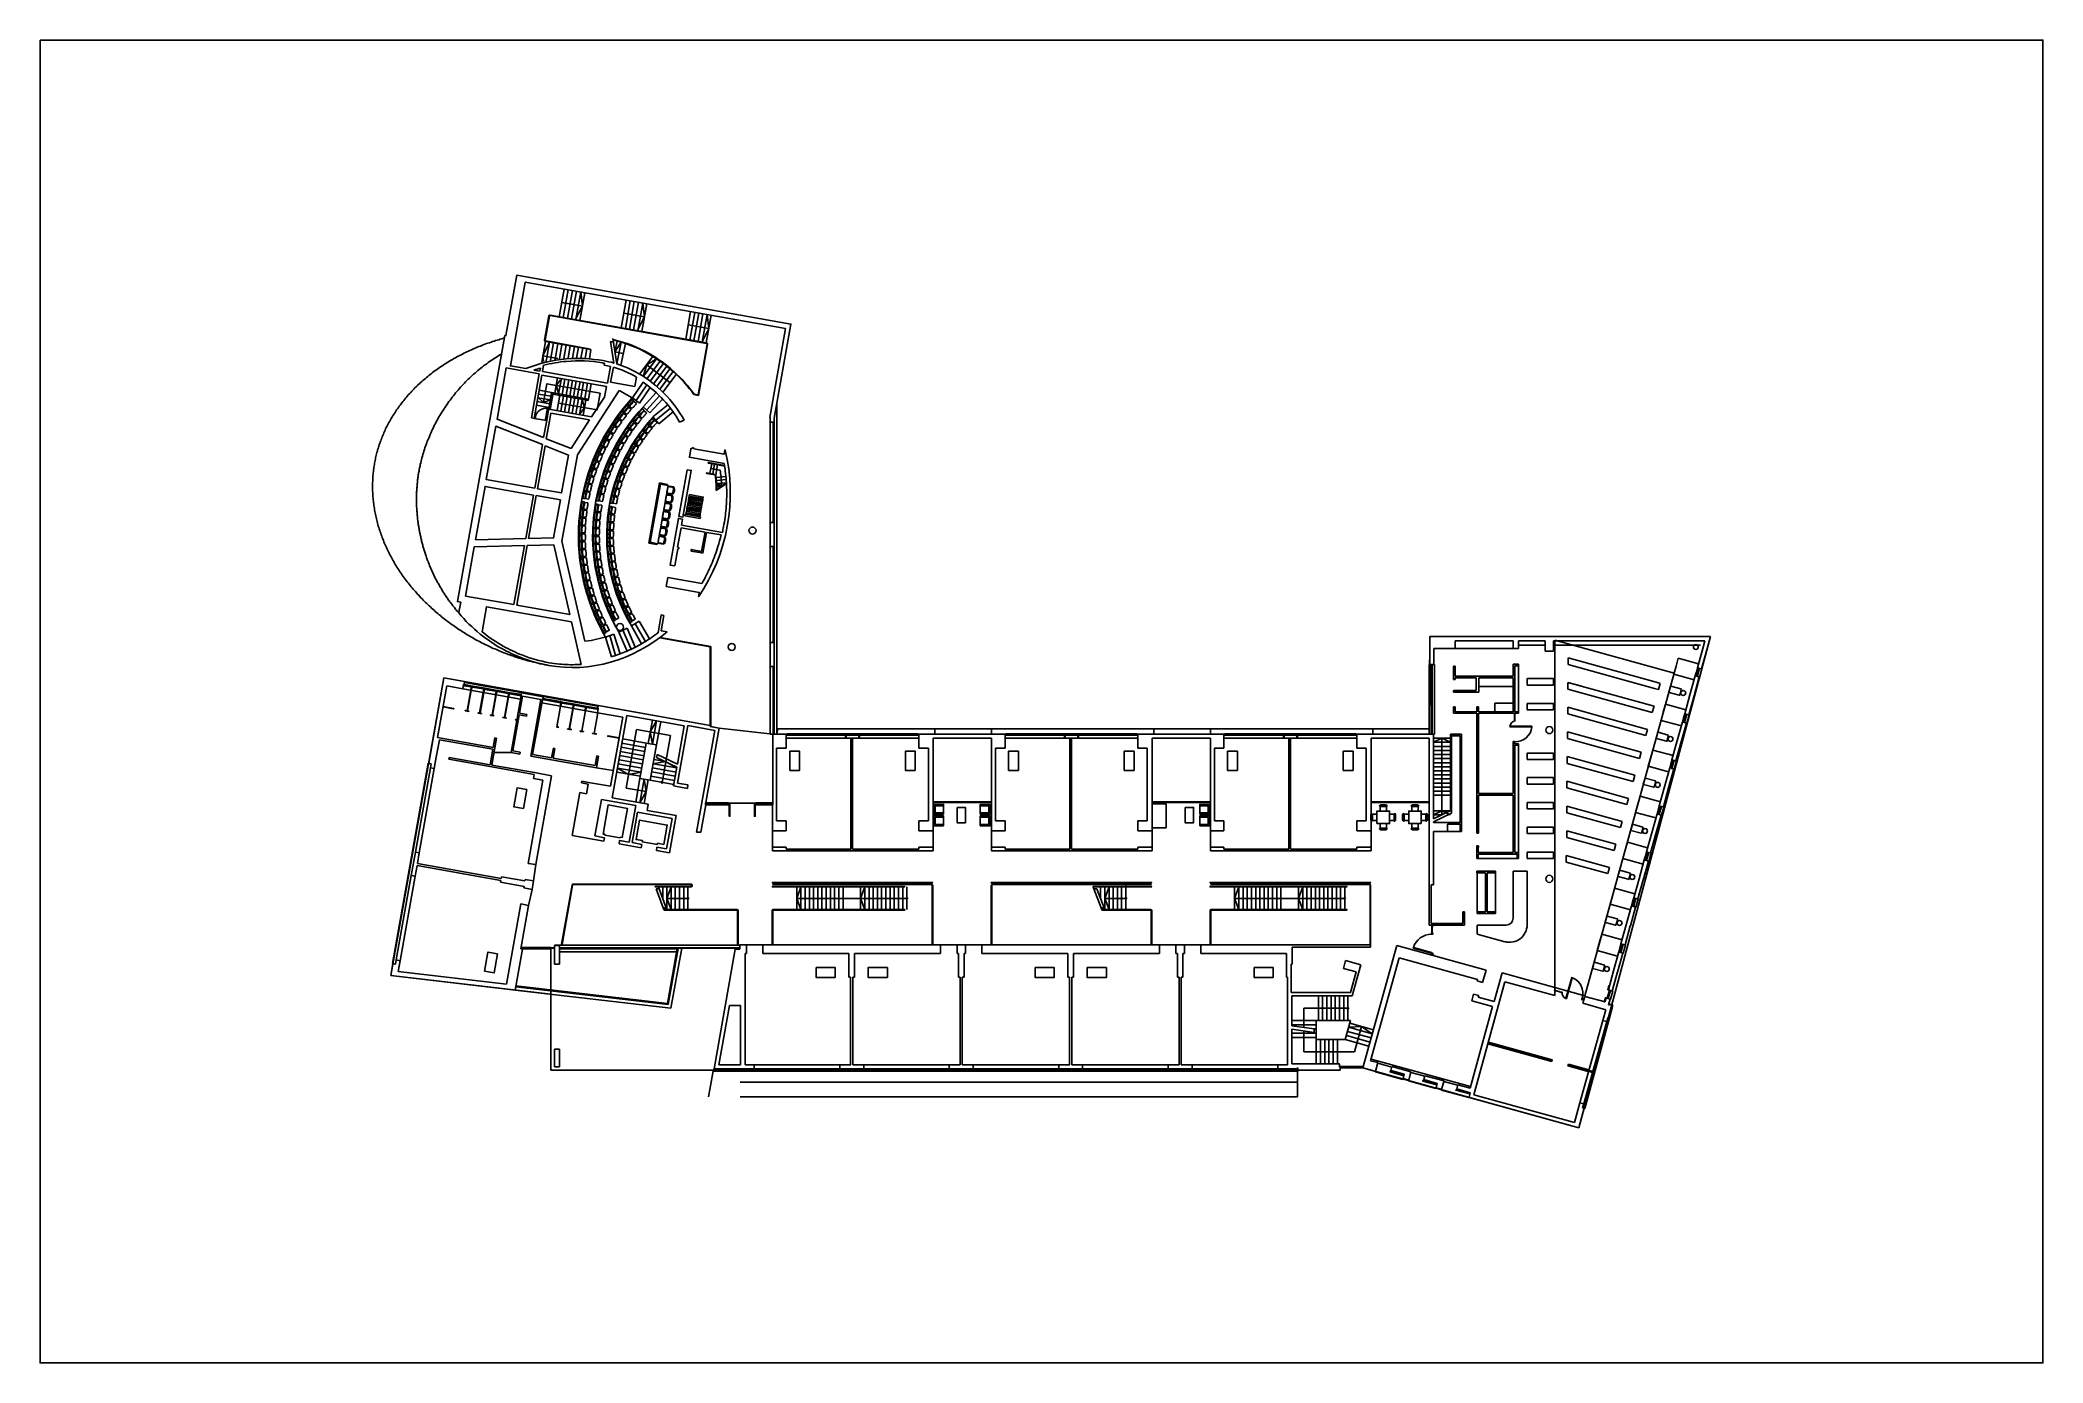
# Paper-space layout 'Layout1' of a CAD drawing. Header units: millimetres. Extents: x 0 to 285, y 0 to 188.
# The model-space entities are those that its viewports show. They can reach past a viewport. Long polylines and large blocks are cut down to what shows.
import ezdxf

# ---------------------------------------------------------------- set-up
doc = ezdxf.new("R2010")
doc.units = ezdxf.units.MM
doc.header["$LTSCALE"] = 0.5
doc.linetypes.add('HIDDEN', pattern=[0.375, 0.25, -0.125])
doc.linetypes.add('HIDDEN2', pattern=[4.7625, 3.175, -1.5875])
for name, color, linetype in [('A_DOOR', 1, 'Continuous'), ('A_FURN', 8, 'Continuous'), ('A_GENR_LIFT', 1, 'Continuous'), ('A_HIDN_UP', 1, 'HIDDEN2'), ('A_LINE_LT', 8, 'Continuous'), ('A_MCUT_AL', 1, 'Continuous'), ('A_MCUT_ALUM', 2, 'Continuous'), ('A_MCUT_GLAS', 1, 'Continuous'), ('A_MCUT_GLASS', 8, 'Continuous'), ('A_MCUT_STEL', 2, 'Continuous'), ('A_MCUT_WOOD', 8, 'Continuous'), ('A_OPEN', 1, 'Continuous'), ('A_ROOF', 5, 'Continuous'), ('A_SEEN_LT', 1, 'Continuous'), ('A_SEEN_MD', 3, 'Continuous'), ('A_STRS_RAIL', 1, 'Continuous'), ('A_WALL_CRMC', 1, 'Continuous'), ('A_WALL_GLAS', 1, 'Continuous'), ('A_WALL_PRTN', 2, 'Continuous'), ('A_WALL_STON', 2, 'Continuous'), ('A_WALL_WOOD', 8, 'Continuous'), ('HATCH', 8, 'ZIGZAG')]:
    doc.layers.add(name, color=color, linetype=linetype)
doc.linetypes.add('ZIGZAG', pattern='A,0.00254,-5.08,[131,ltypeshp.shx,S=5.08,R=0,X=-5.08,Y=0],-10.16,[131,ltypeshp.shx,S=5.08,R=180,X=5.08,Y=0],-5.08', length=20.32254)

# ---------------------------------------------------------------- blocks, each defined once
blk = doc.blocks.new('table-t')
at = {"layer": 'A_FURN'}
blk.add_lwpolyline([(0, 70), (137, 70), (137, 0), (0, 0)], close=True, dxfattribs=at)
blk = doc.blocks.new('A$C7B9C5077')
at = {"layer": 'A_WALL_PRTN', "rotation": 90}
blk.add_blockref('table-t', (-4235, -4283), dxfattribs=at)
blk = doc.blocks.new('A$C465976B4')
at = {"layer": 'A_WALL_PRTN', "xscale": -1}
blk.add_blockref('table-t', (136, 573), dxfattribs=at)
blk = doc.blocks.new('Al-Stud150')
at = {"layer": 'A_MCUT_AL'}
for p, q in [((-12, 5), (-15, 5)), ((-12, 5), (-15, 5)), ((-15, 5), (-15, 5)), ((-12, 0), (-15, 0)), ((-15, 0), (-15, 0)), ((-12, 0), (-15, 0)), ((-13, 3), (-13, 3)), ((-13, 3), (-13, 3)), ((-13, 3), (-12, 3)), ((-13, 3), (-13, 3)), ((-13, 2), (-13, 3)), ((-13, 2), (-13, 3)), ((-13, 2), (-12, 2)), ((-13, 2), (-13, 2)), ((-13, 2), (-13, 2)), ((-13, 2), (-13, 2)), ((-12, 5), (-12, 0)), ((-12, 0), (-12, 5)), ((-10, 4), (-12, 4)), ((-12, 3), (-12, 4)), ((-12, 3), (-12, 3)), ((-12, 3), (-11, 3)), ((-12, 2), (-12, 3)), ((-10, 3), (-12, 3)), ((-10, 2), (-12, 2)), ((-12, 2), (-12, 2)), ((-12, 2), (-11, 2)), ((-12, 2), (-12, 2)), ((-10, 2), (-12, 2)), ((-11, 2), (-11, 3)), ((0, 5), (-10, 5)), ((-10, 2), (-10, 5)), ((-10, 3), (-10, 2)), ((-10, 2), (-10, 0)), ((-10, 0), (0, 0)), ((-9, 5), (-9, 0)), ((0, 5), (-9, 5)), ((-9, 0), (0, 0)), ((0, 1), (0, 5)), ((0, 0), (0, 5)), ((0, 0), (0, 5))]:
    blk.add_line(p, q, dxfattribs=at)
at = {"layer": 'A_MCUT_AL', "linetype": 'HIDDEN'}
for p, q in [((-12, 3), (-12, 3)), ((-12, 2), (-12, 2))]:
    blk.add_line(p, q, dxfattribs=at)
at = {"layer": 'A_MCUT_AL'}
for points in [[(-12, 4), (-12, 5), (-12, 5), (-12, 4), (-11, 4), (-11, 5), (-11, 5), (-11, 5), (-11, 4), (-10, 4), (-10, 5), (-10, 5), (-10, 4)], [(-12, 1), (-12, 0), (-12, 0), (-12, 1), (-11, 1), (-11, 0), (-11, 0), (-11, 0), (-11, 1), (-10, 1), (-10, 0), (-10, 0), (-10, 1)]]:
    blk.add_lwpolyline(points, close=True, dxfattribs=at)
for centre, radius, start, end in [((-13, 3), 0.198, 130.875, 229.125), ((-13, 3), 0.509, 140.4059, 219.5941), ((-13, 2), 0.198, 130.875, 229.125)]:
    blk.add_arc(centre, radius, start, end, dxfattribs=at)
blk = doc.blocks.new('BLK60')
at = {"color": 0}
for p, q in [((-22, 10), (-27, 10)), ((-22, 16), (-22, 43)), ((18, 0), (-18, 0)), ((18, 11), (-18, 11)), ((18, 5), (-18, 5)), ((22, 16), (22, 43)), ((28, 10), (22, 10))]:
    blk.add_line(p, q, dxfattribs=at)
for centre, radius, start, end in [((-18, 10), 10, 180, 270), ((-18, 16), 5, 180, 270), ((-18, 10), 5, 180, 270), ((18, 16), 5, 270, 0), ((18, 10), 5, 270, 0), ((18, 10), 10, 270, 0)]:
    blk.add_arc(centre, radius, start, end, dxfattribs=at)
blk = doc.blocks.new('amud1')
at = {"layer": 'A_WALL_PRTN'}
for p, q in [((-7, 28), (-85, 28)), ((-85, 0), (-85, 28)), ((85, 0), (-85, 0)), ((7, 28), (85, 28)), ((85, 0), (85, 28))]:
    blk.add_line(p, q, dxfattribs=at)
blk = doc.blocks.new('22')
at = {"layer": 'A_FURN'}
for p, q in [((185, 46), (372, 46)), ((185, 0), (185, 46)), ((372, 0), (372, 46)), ((372, 0), (185, 0))]:
    blk.add_line(p, q, dxfattribs=at)
blk = doc.blocks.new('library')
at = {"layer": 'A_FURN'}
for p, q in [((0, 53), (150, 53)), ((0, -7), (0, 53)), ((150, 23), (150, -7)), ((0, -7), (0, -67)), ((0, -67), (150, -67)), ((150, -37), (150, -7)), ((0, -154), (0, -200)), ((0, -154), (2, -154)), ((0, -200), (2, -200)), ((77, -154), (2, -154)), ((77, -200), (2, -200)), ((77, -154), (80, -154)), ((77, -200), (80, -200)), ((80, -154), (80, -200))]:
    blk.add_line(p, q, dxfattribs=at)
at = {"layer": 'A_MCUT_GLAS'}
for p, q in [((163, 23), (163, -37)), ((164, 23), (164, -37))]:
    blk.add_line(p, q, dxfattribs=at)
at = {"layer": 'A_SEEN_MD'}
for p, q in [((158, 23), (158, -37)), ((166, 23), (166, -37)), ((183, 23), (180, 23)), ((183, 23), (183, -37)), ((183, -37), (166, -37))]:
    blk.add_line(p, q, dxfattribs=at)
at = {"layer": 'A_WALL_PRTN'}
for p, q in [((150, 23), (150, 164)), ((180, 23), (180, 164)), ((150, 23), (180, 23)), ((150, -37), (150, -177)), ((150, -37), (180, -37)), ((180, -37), (180, -177))]:
    blk.add_line(p, q, dxfattribs=at)
blk.add_circle((100, -177), 17.5, dxfattribs=at)
blk = doc.blocks.new('chair')
at = {"layer": 'A_FURN'}
for p, q in [((0, 25), (60, 25)), ((60, 25), (60, -25)), ((60, -25), (0, -25))]:
    blk.add_line(p, q, dxfattribs=at)
blk.add_lwpolyline([(0, -35), (0, 35), (70, 35), (70, -35)], close=True, dxfattribs=at)
blk = doc.blocks.new('AL-STUD1')
at = {"layer": 'A_SEEN_LT'}
for p, q in [((0, 0), (9, 0)), ((9, 0), (9, -8)), ((0, -8), (0, 0)), ((0, -8), (9, -8))]:
    blk.add_line(p, q, dxfattribs=at)
blk = doc.blocks.new('north door')
at = {"layer": 'A_WALL_PRTN'}
for p, q in [((4138, 1753), (4138, 1681)), ((4206, 1753), (4138, 1753)), ((4240, 1681), (4138, 1681)), ((4240, 1564), (4138, 1564)), ((4138, 1564), (4138, 1551)), ((4240, 1539), (4240, 1564))]:
    blk.add_line(p, q, dxfattribs=at)
blk = doc.blocks.new('8D2E_PC_GROUP', base_point=(2325, -1889))
for p, q in [((2315, -1905), (2315, -1873)), ((2324, -1864), (2326, -1864)), ((2326, -1914), (2324, -1914)), ((2326, -1862), (2326, -1866)), ((2357, -1862), (2326, -1862)), ((2326, -1866), (2357, -1866)), ((2326, -1917), (2326, -1912)), ((2326, -1912), (2357, -1912)), ((2357, -1917), (2326, -1917)), ((2357, -1866), (2357, -1862)), ((2357, -1912), (2357, -1917))]:
    blk.add_line(p, q)
for centre, radius, start, end in [((2324, -1873), 9.14, 90, 180), ((2324, -1905), 9.14, 180, 270), ((2284, -1889), 73.3, 342.9905, 17.0095), ((2355, -1876), 10.4, 48.382, 79.0076), ((2355, -1903), 10.4, 280.9924, 311.618), ((2305, -1889), 60.5, 339.1991, 20.8009)]:
    blk.add_arc(centre, radius, start, end)
blk = doc.blocks.new('table-1')
at = {"layer": 'A_FURN'}
for p, q in [((0, 58), (0, 0)), ((8, 58), (0, 58)), ((0, 0), (436, 0)), ((436, 58), (428, 58)), ((436, 0), (436, 58))]:
    blk.add_line(p, q, dxfattribs=at)
blk.add_lwpolyline([(8, 63), (8, 8), (428, 8), (428, 63)], close=True, dxfattribs=at)
at = {"layer": 'A_FURN', "xscale": -0.9999999999999999, "rotation": 270}
for p in [(38, 73), (98, 73), (158, 73), (218, 73), (278, 73), (338, 73), (398, 73)]:
    blk.add_blockref('8D2E_PC_GROUP', p, dxfattribs=at)
blk = doc.blocks.new('chair-1')
for p, q in [((-27, -10), (-27, 8)), ((-24, 12), (-24, 34)), ((24, 34), (24, 12)), ((27, -10), (27, 8))]:
    blk.add_line(p, q)
for centre, major_axis, ratio, start_param, end_param in [((0, 33), (63.3, 0), 0.42825, 4.277031, 5.147747), ((0, 34), (24.1, 0), 0.05261, 0, 3.141593), ((0, 12), (24.1, 0), 0.05261, 3.141593, 6.283185), ((0, 19), (63.3, 0), 0.42825, 4.277031, 5.147747), ((0, 15), (63.3, 0), 0.42825, 4.277031, 5.147747)]:
    blk.add_ellipse(centre, major_axis=major_axis, ratio=ratio, start_param=start_param, end_param=end_param)
blk = doc.blocks.new('AD05A')
for p, q in [((0, 0), (0.05, 0)), ((0, 0), (0, -1)), ((0.05, -1), (0.05, 0))]:
    blk.add_line(p, q)
blk.add_arc((0, 0), 1, 270, 0)
blk = doc.blocks.new('D-120X20')
at = {"layer": 'A_MCUT_STEL'}
for points in [[(-120, 0), (-120, 3), (-117, 3), (-117, 0), (-112, 0), (-112, 5), (-109, 5), (-109, 8), (-112, 8), (-112, 13), (-117, 13), (-117, 10), (-120, 10), (-120, 13)], [(0, 13), (0, 10), (-3, 10), (-3, 13), (-8, 13), (-8, 8), (-11, 8), (-11, 6), (-8, 6), (-8, 0), (-3, 0), (-3, 3), (0, 3), (0, 0)]]:
    blk.add_lwpolyline(points, dxfattribs=at)
at = {"layer": 'A_OPEN', "xscale": 103.7402904728529, "yscale": 103.7402904728529, "zscale": 0.115266989414281, "rotation": 180.0000000000096}
blk.add_blockref('AD05A', (-8, 13), dxfattribs=at)

msp = doc.modelspace()

# ---------------------------------------------------------------- linework, layer by layer
at = {"color": 1}
msp.add_lwpolyline([(6840, 639), (6840, 639)], dxfattribs=at)
at = {"layer": 'A_DOOR'}
for p, q in [((-327, 2238), (-449, 2238)), ((281, 2130), (401, 2111)), ((1407, 1878), (1232, 1878)), ((1535, 1564), (1535, 1681)), ((2680, 1681), (2680, 1564)), ((3095, 1681), (3095, 1564)), ((4240, 1681), (4240, 1564)), ((4655, 1681), (4655, 1564)), ((5800, 1681), (5800, 1564)), ((-151, 1440), (-167, 1324)), ((-177, 1264), (-203, 1150)), ((1467, 868), (1350, 868)), ((2850, 868), (2733, 868)), ((2910, 868), (3027, 868)), ((4293, 868), (4410, 868)), ((4470, 868), (4587, 868))]:
    msp.add_line(p, q, dxfattribs=at)
msp.add_arc((6230, 810), 134, 89.9634, 162.4496, dxfattribs=at)
at = {"layer": 'A_FURN'}
for p, q in [((7040, 3003), (6850, 3003)), ((8148, 3003), (7100, 3003)), ((6813, 2978), (6399, 2978)), ((6850, 2856), (6850, 2529)), ((7205, 2913), (7831, 2739)), ((7205, 2865), (7205, 2913)), ((7819, 2695), (7205, 2865)), ((7292, 2713), (7203, 2737)), ((7203, 2737), (7816, 2568)), ((7203, 2690), (7203, 2737)), ((7831, 2739), (7861, 2731)), ((7861, 2731), (7849, 2687)), ((6813, 2709), (6569, 2709)), ((6683, 2589), (6813, 2589)), ((6683, 2529), (6683, 2589)), ((7804, 2523), (7203, 2690)), ((7819, 2695), (7849, 2687)), ((7201, 2561), (7770, 2403)), ((7201, 2513), (7201, 2561)), ((7758, 2359), (7201, 2513)), ((7804, 2523), (7816, 2568)), ((6850, 2291), (6850, 1526)), ((7200, 2386), (7725, 2240)), ((7200, 2338), (7200, 2386)), ((7713, 2196), (7200, 2338)), ((7770, 2403), (7758, 2359)), ((7198, 2209), (7680, 2076)), ((7198, 2161), (7198, 2209)), ((7668, 2031), (7198, 2161)), ((7713, 2196), (7725, 2240)), ((7196, 2034), (7635, 1912)), ((7196, 1986), (7196, 2034)), ((7668, 2031), (7680, 2076)), ((7194, 1857), (7589, 1748)), ((7194, 1810), (7194, 1857)), ((7622, 1868), (7196, 1986)), ((7635, 1912), (7622, 1868)), ((7577, 1704), (7194, 1810)), ((7577, 1704), (7589, 1748)), ((6434, 1676), (6345, 1676)), ((7195, 1681), (7544, 1585)), ((7195, 1634), (7195, 1681)), ((7532, 1540), (7195, 1634)), ((7532, 1540), (7544, 1585)), ((6565, 1484), (6840, 1484)), ((7191, 1506), (7498, 1420)), ((7191, 1458), (7191, 1506)), ((7486, 1376), (7191, 1458)), ((6555, 1382), (6555, 1103)), ((6687, 1382), (6687, 1103)), ((6812, 1394), (6812, 1059)), ((6812, 1394), (6912, 1394)), ((6912, 1394), (6912, 1012)), ((7486, 1376), (7498, 1420)), ((6555, 947), (6555, 1009)), ((6555, 1009), (6762, 1009)), ((6555, 946), (6754, 891))]:
    msp.add_line(p, q, dxfattribs=at)
for points in [[(930, 3999), (1028, 3981), (1027, 3972), (928, 3989)], [(932, 4010), (1030, 3992), (1029, 3982), (930, 4000)], [(934, 4021), (1032, 4003), (1030, 3993), (932, 4011)], [(936, 4031), (1034, 4014), (1032, 4004), (934, 4022)], [(938, 4042), (1036, 4025), (1034, 4015), (936, 4032)], [(940, 4053), (1038, 4036), (1036, 4026), (938, 4043)], [(941, 4064), (1040, 4046), (1038, 4037), (940, 4054)], [(943, 4075), (1042, 4057), (1040, 4047), (942, 4065)], [(913, 3935), (1022, 3916), (1020, 3906), (912, 3925)], [(920, 3945), (1019, 3927), (1017, 3917), (918, 3935)], [(922, 3956), (1021, 3938), (1019, 3928), (920, 3946)], [(924, 3966), (1023, 3949), (1021, 3939), (922, 3957)], [(926, 3977), (1024, 3960), (1023, 3950), (924, 3967)], [(928, 3988), (1026, 3971), (1025, 3961), (926, 3978)], [(4240, 1873), (4240, 1703), (4340, 1703), (4340, 1873)], [(2850, 1848), (2850, 1738), (2910, 1738), (2910, 1848)], [(4475, 1848), (4475, 1738), (4535, 1738), (4535, 1848)], [(5842, 1732), (5932, 1732), (5932, 1822), (5842, 1822)], [(6158, 1732), (6068, 1732), (6068, 1822), (6158, 1822)]]:
    msp.add_lwpolyline(points, close=True, dxfattribs=at)
for centre, radius, start in [((6787, 1012), 125, 254.5309), ((6762, 1059), 50, 270)]:
    msp.add_arc(centre, radius, start, 0, dxfattribs=at)
at = {"layer": 'A_GENR_LIFT'}
for points in [[(341, 1650), (342, 1656), (328, 1658), (364, 1865), (502, 1840), (465, 1634), (451, 1636), (450, 1630)], [(715, 1583), (717, 1592), (761, 1584), (786, 1722), (589, 1757), (564, 1619), (609, 1611), (607, 1602), (715, 1583)], [(340, 1650), (450, 1630)]]:
    msp.add_lwpolyline(points, dxfattribs=at)
at = {"layer": 'A_HIDN_UP'}
for p, q in [((7110, 565), (7110, 3038)), ((7110, 3038), (7959, 2803)), ((7959, 2803), (7323, 506)), ((650, 1871), (650, 1871)), ((-45, 845), (-45, -23)), ((7323, 506), (7110, 565)), ((1114, -23), (-45, -23)), ((1098, -110), (1080, -213)), ((5275, -110), (1098, -110)), ((1113, -28), (1099, -108)), ((5275, -13), (5275, -108)), ((5275, -110), (5275, -213)), ((5275, -213), (1080, -213))]:
    msp.add_line(p, q, dxfattribs=at)
at = {"layer": 'A_HIDN_UP', "ltscale": 0.25}
for points in [[(-1300, 4299), (-1298, 4308), (-1296, 4317), (-1294, 4327), (-1292, 4336), (-1290, 4346), (-1288, 4355), (-1285, 4365), (-1283, 4374), (-1280, 4384), (-1278, 4393), (-1275, 4403), (-1272, 4412), (-1269, 4421), (-1266, 4431), (-1263, 4440), (-1259, 4450), (-1256, 4459), (-1253, 4468), (-1249, 4478), (-1245, 4487), (-1241, 4496), (-1237, 4506), (-1233, 4515), (-1229, 4524), (-1225, 4534), (-1221, 4543), (-1216, 4552), (-1212, 4561), (-1207, 4570), (-1202, 4579), (-1197, 4589), (-1192, 4598), (-1187, 4607), (-1182, 4616), (-1177, 4625), (-1171, 4634), (-1166, 4642), (-1160, 4651), (-1154, 4660), (-1148, 4669), (-1143, 4678), (-1137, 4686), (-1130, 4695), (-1124, 4704), (-1118, 4712), (-1111, 4721), (-1105, 4729), (-1098, 4738), (-1092, 4746), (-1085, 4754), (-1078, 4763), (-1071, 4771), (-1064, 4779), (-1057, 4787), (-1049, 4795), (-1042, 4803), (-1034, 4811), (-1027, 4819), (-1019, 4827), (-1012, 4835), (-1004, 4842), (-996, 4850), (-988, 4858), (-980, 4865), (-972, 4873), (-963, 4880), (-955, 4888), (-947, 4895), (-938, 4902), (-930, 4909), (-921, 4916), (-912, 4923), (-904, 4930), (-895, 4937), (-886, 4944), (-877, 4951), (-868, 4958), (-859, 4964), (-849, 4971), (-840, 4977), (-831, 4984), (-821, 4990), (-812, 4996), (-802, 5003), (-793, 5009), (-783, 5015), (-773, 5021), (-763, 5027), (-754, 5033), (-744, 5038), (-734, 5044), (-724, 5050), (-714, 5055), (-704, 5061), (-693, 5066), (-683, 5071), (-673, 5076), (-663, 5082), (-652, 5087), (-642, 5092), (-631, 5097), (-621, 5101), (-610, 5106), (-600, 5111), (-589, 5116), (-579, 5120), (-568, 5125), (-557, 5129), (-546, 5133), (-536, 5137), (-525, 5142), (-514, 5146), (-503, 5150), (-492, 5153), (-481, 5157), (-470, 5161), (-459, 5165), (-448, 5168), (-437, 5172), (-426, 5175), (-415, 5178), (-404, 5182), (-392, 5185), (-381, 5188), (-375, 5190)], [(-983, 4242), (-981, 4254), (-979, 4266), (-976, 4278), (-974, 4290), (-971, 4301), (-968, 4313), (-965, 4325), (-962, 4337), (-959, 4349), (-956, 4361), (-952, 4372), (-948, 4384), (-945, 4396), (-941, 4408), (-937, 4420), (-932, 4432), (-928, 4443), (-924, 4455), (-919, 4467), (-914, 4478), (-909, 4490), (-904, 4502), (-899, 4513), (-894, 4525), (-889, 4537), (-883, 4548), (-877, 4560), (-872, 4571), (-866, 4582), (-860, 4594), (-854, 4605), (-847, 4616), (-841, 4628), (-834, 4639), (-828, 4650), (-821, 4661), (-814, 4672), (-807, 4683), (-800, 4694), (-793, 4705), (-785, 4715), (-778, 4726), (-770, 4737), (-762, 4747), (-755, 4758), (-747, 4768), (-738, 4779), (-730, 4789), (-722, 4799), (-713, 4809), (-705, 4819), (-696, 4829), (-687, 4839), (-678, 4849), (-669, 4858), (-660, 4868), (-651, 4877), (-642, 4887), (-632, 4896), (-623, 4905), (-613, 4914), (-604, 4923), (-594, 4932), (-584, 4941), (-574, 4950), (-564, 4958), (-554, 4967), (-543, 4975), (-533, 4983), (-523, 4991), (-512, 4999), (-501, 5007), (-491, 5015), (-480, 5023), (-469, 5030), (-458, 5038), (-447, 5045), (-436, 5052), (-425, 5059), (-414, 5066), (-403, 5073), (-395, 5077)], [(-1300, 4299), (-1301, 4289), (-1303, 4279), (-1304, 4270), (-1306, 4260), (-1307, 4250), (-1308, 4240), (-1309, 4231), (-1310, 4221), (-1311, 4211), (-1312, 4201), (-1312, 4191), (-1313, 4181), (-1313, 4171), (-1314, 4161), (-1314, 4151), (-1314, 4141), (-1314, 4130), (-1314, 4120), (-1314, 4110), (-1314, 4100), (-1313, 4090), (-1313, 4079), (-1312, 4069), (-1311, 4059), (-1310, 4049), (-1309, 4038), (-1308, 4028), (-1307, 4018), (-1306, 4007), (-1304, 3997), (-1303, 3987), (-1301, 3976), (-1300, 3966), (-1298, 3955), (-1296, 3945), (-1294, 3935), (-1291, 3924), (-1289, 3914), (-1287, 3903), (-1284, 3893), (-1282, 3883), (-1279, 3872), (-1276, 3862), (-1273, 3851), (-1270, 3841), (-1267, 3831), (-1263, 3820), (-1260, 3810), (-1256, 3800), (-1253, 3789), (-1249, 3779), (-1245, 3769), (-1241, 3759), (-1237, 3748), (-1233, 3738), (-1229, 3728), (-1224, 3718), (-1220, 3708), (-1215, 3698), (-1210, 3687), (-1206, 3677), (-1201, 3667), (-1196, 3657), (-1190, 3647), (-1185, 3637), (-1180, 3627), (-1174, 3617), (-1169, 3608), (-1163, 3598), (-1158, 3588), (-1152, 3578), (-1146, 3569), (-1140, 3559), (-1134, 3549), (-1128, 3540), (-1121, 3530), (-1115, 3521), (-1108, 3511), (-1102, 3502), (-1095, 3492), (-1088, 3483), (-1082, 3474), (-1075, 3464), (-1068, 3455), (-1061, 3446), (-1053, 3437), (-1046, 3428), (-1039, 3419), (-1031, 3410), (-1024, 3401), (-1016, 3392), (-1009, 3384), (-1001, 3375), (-993, 3366), (-985, 3358), (-977, 3349), (-969, 3340), (-961, 3332), (-953, 3324), (-945, 3315), (-936, 3307), (-928, 3299), (-919, 3291), (-911, 3283), (-902, 3275), (-894, 3267), (-885, 3259), (-876, 3251), (-867, 3243), (-858, 3236), (-849, 3228), (-840, 3220), (-831, 3213), (-822, 3205), (-813, 3198), (-804, 3191), (-794, 3184), (-785, 3176), (-776, 3169), (-766, 3162), (-757, 3155), (-747, 3148), (-738, 3142), (-728, 3135), (-718, 3128), (-708, 3122), (-699, 3115), (-689, 3109), (-679, 3102), (-669, 3096), (-659, 3090), (-649, 3083), (-639, 3077), (-629, 3071), (-619, 3065), (-609, 3060), (-599, 3054), (-589, 3048), (-578, 3042), (-568, 3037), (-558, 3031), (-548, 3026), (-537, 3020), (-527, 3015), (-516, 3010), (-506, 3005), (-496, 3000), (-485, 2995), (-475, 2990), (-464, 2985), (-454, 2980), (-443, 2976), (-432, 2971), (-422, 2967), (-411, 2962), (-401, 2958), (-390, 2953), (-379, 2949), (-369, 2945), (-358, 2941), (-347, 2937), (-337, 2933), (-326, 2929), (-315, 2926), (-305, 2922), (-294, 2918), (-283, 2915), (-272, 2911), (-262, 2908), (-251, 2905), (-240, 2902), (-230, 2898), (-219, 2895), (-208, 2892), (-197, 2889), (-187, 2887), (-176, 2884), (-165, 2881), (-154, 2879), (-144, 2876), (-133, 2874), (-122, 2871), (-112, 2869), (-101, 2867), (-90, 2865), (-74, 2862), (-58, 2859)], [(-983, 4242), (-985, 4235), (-986, 4229), (-987, 4222), (-988, 4215), (-989, 4208), (-990, 4201), (-991, 4194), (-992, 4187), (-993, 4180), (-993, 4173), (-994, 4166), (-995, 4159), (-996, 4152), (-996, 4145), (-997, 4138), (-997, 4131), (-998, 4124), (-998, 4117), (-999, 4110), (-999, 4102), (-1000, 4095), (-1000, 4088), (-1000, 4081), (-1000, 4074), (-1001, 4067), (-1001, 4059), (-1001, 4052), (-1001, 4045), (-1001, 4038), (-1001, 4030), (-1001, 4023), (-1001, 4016), (-1000, 4009), (-1000, 4001), (-1000, 3994), (-1000, 3987), (-999, 3979), (-999, 3972), (-998, 3965), (-998, 3958), (-997, 3950), (-997, 3943), (-996, 3936), (-996, 3928), (-995, 3921), (-994, 3913), (-993, 3906), (-993, 3899), (-992, 3891), (-991, 3884), (-990, 3877), (-989, 3869), (-988, 3862), (-987, 3855), (-985, 3847), (-984, 3840), (-983, 3833), (-982, 3825), (-980, 3818), (-979, 3810), (-978, 3803), (-976, 3796), (-975, 3788), (-973, 3781), (-971, 3774), (-970, 3766), (-968, 3759), (-966, 3752), (-965, 3744), (-963, 3737), (-961, 3730), (-959, 3722), (-957, 3715), (-955, 3708), (-953, 3701), (-951, 3693), (-949, 3686), (-947, 3679), (-944, 3672), (-942, 3664), (-940, 3657), (-937, 3650), (-935, 3643), (-932, 3636), (-930, 3628), (-927, 3621), (-925, 3614), (-922, 3607), (-919, 3600), (-917, 3593), (-914, 3586), (-911, 3579), (-908, 3571), (-905, 3564), (-902, 3557), (-899, 3550), (-896, 3543), (-893, 3536), (-890, 3529), (-887, 3522), (-884, 3516), (-880, 3509), (-877, 3502), (-874, 3495), (-870, 3488), (-867, 3481), (-863, 3474), (-860, 3468), (-856, 3461), (-853, 3454), (-849, 3447), (-845, 3441), (-842, 3434), (-838, 3427), (-834, 3421), (-830, 3414), (-826, 3408), (-823, 3401), (-819, 3394), (-815, 3388), (-810, 3381), (-806, 3375), (-802, 3369), (-798, 3362), (-794, 3356), (-790, 3349), (-785, 3343), (-781, 3337), (-777, 3331), (-772, 3324), (-768, 3318), (-763, 3312), (-759, 3306), (-754, 3300), (-750, 3294), (-745, 3288), (-741, 3282), (-736, 3276), (-731, 3270), (-726, 3264), (-722, 3258), (-717, 3252), (-712, 3246), (-707, 3240), (-702, 3235), (-700, 3232)]]:
    msp.add_lwpolyline(points, dxfattribs=at)
at = {"layer": 'A_LINE_LT'}
for p, q in [((183, 5418), (35, 5444)), ((623, 5340), (476, 5366)), ((1083, 5258), (935, 5284)), ((492, 1985), (567, 2403)), ((567, 2403), (808, 2360)), ((808, 2360), (749, 2026)), ((6305, 2340), (6245, 2311)), ((6305, 2340), (6305, 1795)), ((6305, 2340), (6365, 2311)), ((635, 1960), (492, 1985)), ((6305, 1824), (6245, 1795)), ((6305, 1824), (6365, 1795)), ((933, 1200), (783, 1200)), ((1708, 1200), (1738, 1281)), ((1708, 1200), (1738, 1120)), ((2493, 1200), (1708, 1200)), ((2163, 1200), (2193, 1281)), ((2163, 1200), (2193, 1120)), ((4053, 1200), (3903, 1200)), ((4828, 1200), (4859, 1281)), ((4828, 1200), (4858, 1121)), ((5613, 1200), (4828, 1200)), ((5283, 1200), (5313, 1281)), ((5283, 1200), (5313, 1121)), ((5322, 417), (5322, 281)), ((5322, 417), (5635, 417)), ((5732, 287), (5640, 282)), ((5682, 107), (5732, 287)), ((5809, 235), (5732, 287)), ((5322, 255), (5322, 107)), ((5322, 107), (5682, 107))]:
    msp.add_line(p, q, dxfattribs=at)
for points in [[(169, 5518), (182, 5418), (135, 5329)], [(611, 5439), (623, 5340), (577, 5250)], [(1070, 5357), (1083, 5258), (1036, 5168)], [(-101, 5063), (-53, 5160)], [(458, 5160), (413, 5091)], [(-101, 5063), (5, 5044)], [(-101, 5063), (-96, 5022)], [(472, 5080), (413, 5092)], [(709, 5042), (640, 5000), (615, 4916)], [(807, 4872), (640, 5000)], [(1097, 4260), (1163, 4248)], [(1173, 4137), (1137, 4155)], [(710, 2464), (665, 2386), (680, 2297)], [(683, 2159), (772, 2174), (851, 2129)], [(599, 2098), (510, 2083), (432, 2128)], [(621, 2049), (635, 1960), (591, 1881)], [(813, 1281), (783, 1200), (813, 1121)], [(3933, 1281), (3903, 1200), (3933, 1120)]]:
    msp.add_lwpolyline(points, dxfattribs=at)
for centre in [(749, 2026), (933, 1200), (2493, 1200), (4053, 1200), (5613, 1200), (5635, 417)]:
    msp.add_circle(centre, 5, dxfattribs=at)
msp.add_open_spline([(1173, 4137), (1172, 4166), (1170, 4196), (1165, 4233), (1164, 4241), (1163, 4248)], degree=3, knots=[4.96169369, 4.96169369, 4.96169369, 4.96169369, 5.04046748, 5.04046748, 5.06053317, 5.06053317, 5.06053317, 5.06053317], dxfattribs=at)
at = {"layer": 'A_MCUT_AL'}
for points in [[(1640, 2364), (1632, 2364), (1632, 2369), (1640, 2369)], [(2570, 2364), (2578, 2364), (2578, 2369), (2570, 2369)], [(3200, 2364), (3192, 2364), (3192, 2369), (3200, 2369)], [(4130, 2364), (4138, 2364), (4138, 2369), (4130, 2369)], [(4760, 2364), (4752, 2364), (4752, 2369), (4760, 2369)], [(5690, 2364), (5698, 2364), (5698, 2369), (5690, 2369)]]:
    msp.add_lwpolyline(points, close=True, dxfattribs=at)
at = {"layer": 'A_MCUT_ALUM'}
msp.add_lwpolyline([(7348, -30), (7378, -39), (7380, -32), (7350, -24)], close=True, dxfattribs=at)
at = {"layer": 'A_MCUT_GLAS'}
for p, q in [((1544, 4578), (1544, 3888)), ((1544, 4578), (1544, 3888)), ((1544, 3694), (1544, 3033)), ((1544, 3694), (1544, 3033)), ((1093, 2993), (733, 3057)), ((1094, 2994), (734, 3058)), ((1093, 2424), (1093, 2993)), ((1094, 2423), (1094, 2994)), ((-615, 2709), (-658, 2717)), ((-658, 2717), (-615, 2709)), ((1544, 2839), (1544, 2382)), ((1544, 2839), (1544, 2382)), ((-601, 2706), (-526, 2693)), ((-526, 2693), (-600, 2707)), ((-438, 2678), (-512, 2691)), ((-512, 2690), (-438, 2677)), ((-349, 2662), (-423, 2675)), ((-423, 2675), (-349, 2661)), ((-269, 2648), (-335, 2659)), ((-335, 2659), (-269, 2647)), ((-65, 2611), (-90, 2616)), ((-90, 2615), (-65, 2611)), ((24, 2595), (-52, 2609)), ((-52, 2609), (24, 2595)), ((36, 2593), (113, 2580)), ((112, 2579), (36, 2593)), ((125, 2577), (201, 2564)), ((201, 2563), (125, 2577)), ((213, 2562), (286, 2549)), ((286, 2548), (213, 2561)), ((7503, 545), (7487, 487)), ((7504, 545), (7488, 487)), ((5947, -1), (5848, 27)), ((5585, -3), (5737, -3)), ((5585, -4), (5737, -4)), ((6182, -66), (6084, -39)), ((6417, -131), (6319, -104))]:
    msp.add_line(p, q, dxfattribs=at)
at = {"layer": 'A_MCUT_GLASS'}
for p, q in [((-236, 847), (-149, 847)), ((-236, 846), (-149, 846)), ((-54, 847), (-140, 847)), ((-54, 846), (-140, 846))]:
    msp.add_line(p, q, dxfattribs=at)
at = {"layer": 'A_MCUT_STEL'}
for p, q in [((1520, 4620), (1520, 4620)), ((1520, 4620), (1520, 4620)), ((1548, 4588), (1540, 4588)), ((1548, 4620), (1548, 4620)), ((1548, 4620), (1548, 4620)), ((1548, 4588), (1548, 4588)), ((1520, 3847), (1520, 3847)), ((1520, 3847), (1520, 3847)), ((1548, 3847), (1548, 3847)), ((1548, 3847), (1548, 3847)), ((1548, 3736), (1548, 3736)), ((1548, 3736), (1548, 3736)), ((1520, 2991), (1520, 2991)), ((1520, 2991), (1520, 2991)), ((-897, 2159), (-897, 2159)), ((-897, 2159), (-897, 2159)), ((-54, 841), (-54, 849)), ((-54, 849), (-45, 849)), ((-49, 841), (-54, 841)), ((-49, 841), (-45, 841)), ((-45, 849), (-45, 848)), ((-45, 847), (-45, 848)), ((-45, 841), (-45, 846)), ((-45, 841), (-45, 841)), ((5580, 2), (5585, 2)), ((5580, -8), (5580, 2)), ((5585, 2), (5585, -8)), ((5742, 2), (5737, 2)), ((5737, 2), (5737, -8)), ((5742, -8), (5742, 2)), ((5585, -8), (5580, -8)), ((5737, -8), (5742, -8)), ((5934, -36), (5935, -33)), ((6034, -63), (5934, -36)), ((5934, -36), (5934, -36)), ((5934, -36), (5934, -36)), ((5935, -33), (6035, -61)), ((5935, -35), (5935, -35)), ((5935, -35), (5935, -35)), ((6035, -61), (6034, -63)), ((6034, -63), (6034, -63)), ((6034, -63), (6034, -63)), ((6034, -63), (6034, -63)), ((6034, -63), (6034, -63)), ((6169, -101), (6170, -98)), ((6269, -128), (6169, -101)), ((6169, -101), (6169, -101)), ((6169, -101), (6169, -101)), ((6170, -98), (6270, -126)), ((6170, -100), (6170, -100)), ((6170, -100), (6170, -100)), ((6270, -126), (6269, -128)), ((6269, -128), (6269, -128)), ((6269, -128), (6269, -128)), ((6269, -128), (6269, -128)), ((6269, -128), (6269, -128)), ((6404, -166), (6405, -163)), ((6504, -193), (6404, -166)), ((6405, -163), (6505, -191)), ((6505, -191), (6504, -193))]:
    msp.add_line(p, q, dxfattribs=at)
for points in [[(5936, -28), (6034, -55), (6034, -57), (5935, -30)], [(6171, -93), (6269, -120), (6269, -122), (6171, -95)], [(6406, -158), (6505, -185), (6504, -187), (6406, -160)]]:
    msp.add_lwpolyline(points, close=True, dxfattribs=at)
at = {"layer": 'A_MCUT_WOOD'}
for points in [[(7497, 578), (7489, 549), (7486, 550), (7494, 579), (7497, 578)], [(7473, 491), (7465, 462), (7462, 463), (7470, 492), (7473, 491)]]:
    msp.add_lwpolyline(points, close=True, dxfattribs=at)
at = {"layer": 'A_OPEN'}
for p, q in [((1540, 4590), (1540, 3876)), ((1548, 4583), (1540, 4583)), ((1548, 4590), (1548, 3876)), ((1548, 3883), (1540, 3883)), ((1540, 3706), (1540, 3021)), ((1548, 3699), (1540, 3699)), ((1548, 3706), (1548, 3021)), ((1092, 2992), (732, 3056)), ((1095, 2994), (735, 3058)), ((1548, 3028), (1540, 3028)), ((1092, 2432), (1092, 2992)), ((1095, 2423), (1095, 2994)), ((6228, 2858), (6228, 2377)), ((6236, 2858), (6236, 2377)), ((1540, 2851), (1540, 2382)), ((1548, 2844), (1540, 2844)), ((1548, 2851), (1548, 2382)), ((6823, 2463), (6823, 2519)), ((6824, 2463), (6823, 2519)), ((6824, 2463), (6824, 2519)), ((6824, 2463), (6824, 2519)), ((1548, 2377), (1540, 2377)), ((2562, 2371), (1648, 2371)), ((2055, 2363), (1648, 2363)), ((2150, 2363), (2060, 2363)), ((2562, 2363), (2155, 2363)), ((4122, 2371), (3208, 2371)), ((3615, 2363), (3208, 2363)), ((3710, 2363), (3620, 2363)), ((4122, 2363), (3715, 2363)), ((5682, 2371), (4768, 2371)), ((5175, 2363), (4768, 2363)), ((5270, 2363), (5180, 2363)), ((5682, 2363), (5275, 2363)), ((-902, 2130), (-1009, 1529)), ((1222, 1866), (1062, 1866)), ((1222, 1878), (1064, 1878)), ((1222, 1877), (1064, 1877)), ((1222, 1876), (1064, 1876)), ((1222, 1881), (1065, 1881)), ((1417, 1881), (1533, 1881)), ((1417, 1878), (1533, 1878)), ((1417, 1877), (1533, 1877)), ((1417, 1877), (1533, 1877)), ((1417, 1876), (1533, 1876)), ((1417, 1866), (1533, 1866)), ((-1039, 1362), (-1146, 761)), ((6234, 954), (6234, 1004)), ((6234, 950), (6234, 1004)), ((6235, 950), (6235, 1004)), ((6235, 950), (6235, 1004)), ((17, 847), (1303, 847)), ((17, 846), (1303, 846)), ((7161, 530), (7107, 545)), ((7161, 530), (7107, 545)), ((7161, 530), (7107, 545)), ((7161, 529), (7107, 544)), ((7315, -264), (7480, 323)), ((1405, -13), (2015, -13)), ((2185, -13), (2795, -13)), ((2965, -13), (3575, -13)), ((3745, -13), (4355, -13)), ((4525, -13), (5135, -13))]:
    msp.add_line(p, q, dxfattribs=at)
for points in [[(1548, 4588), (1548, 4578), (1540, 4578), (1540, 4588)], [(1540, 4588), (1548, 4588)], [(1548, 3888), (1548, 3878), (1540, 3878), (1540, 3888)], [(1540, 3888), (1548, 3888)], [(1548, 3704), (1548, 3694), (1540, 3694), (1540, 3704)], [(1540, 3704), (1548, 3704)], [(1548, 3033), (1548, 3023), (1540, 3023), (1540, 3033)], [(1540, 3033), (1548, 3033)], [(1548, 2849), (1548, 2839), (1540, 2839), (1540, 2849)], [(1540, 2849), (1548, 2849)], [(-739, 2550), (-735, 2550), (-735, 2553), (-738, 2553), (-739, 2550)], [(-654, 2535), (-651, 2535), (-651, 2538), (-654, 2538), (-654, 2535)], [(6825, 2511), (6825, 2519), (6822, 2519), (6822, 2511)], [(6825, 2471), (6825, 2463), (6822, 2463), (6822, 2471)], [(280, 2369), (277, 2369), (277, 2372), (281, 2372), (280, 2369)], [(364, 2354), (361, 2354), (362, 2357), (365, 2357), (364, 2354)], [(1548, 2382), (1540, 2382)], [(1548, 2382), (1548, 2372), (1540, 2372), (1540, 2382)], [(2060, 2363), (2060, 2371), (2055, 2371), (2055, 2363)], [(2055, 2363), (2055, 2363), (2055, 2341), (2060, 2341), (2060, 2363)], [(2150, 2363), (2150, 2371), (2155, 2371), (2155, 2363)], [(2155, 2363), (2155, 2363), (2155, 2341), (2150, 2341), (2150, 2363)], [(3620, 2363), (3620, 2371), (3615, 2371), (3615, 2363)], [(3615, 2363), (3615, 2363), (3615, 2341), (3620, 2341), (3620, 2363)], [(3710, 2363), (3710, 2371), (3715, 2371), (3715, 2363)], [(3715, 2363), (3715, 2363), (3715, 2341), (3710, 2341), (3710, 2363)], [(5180, 2363), (5180, 2371), (5175, 2371), (5175, 2363)], [(5175, 2363), (5175, 2363), (5175, 2341), (5180, 2341), (5180, 2363)], [(5270, 2363), (5270, 2371), (5275, 2371), (5275, 2363)], [(5275, 2363), (5275, 2363), (5275, 2341), (5270, 2341), (5270, 2363)], [(-17, 846), (-46, 846), (-46, 847), (-17, 847)], [(7115, 544), (7108, 546), (7107, 543), (7114, 541)], [(7154, 533), (7162, 531), (7161, 528), (7153, 530)]]:
    msp.add_lwpolyline(points, dxfattribs=at)
for points in [[(6235, 2865), (6228, 2865), (6228, 2858), (6233, 2858), (6233, 2859), (6234, 2859), (6234, 2858), (6236, 2858), (6236, 2865)], [(2050, 2363), (2055, 2363), (2055, 2371), (2050, 2371)], [(2160, 2363), (2155, 2363), (2155, 2371), (2160, 2371)], [(3610, 2363), (3615, 2363), (3615, 2371), (3610, 2371)], [(3720, 2363), (3715, 2363), (3715, 2371), (3720, 2371)], [(5170, 2363), (5175, 2363), (5175, 2371), (5170, 2371)], [(5280, 2363), (5275, 2363), (5275, 2371), (5280, 2371)], [(6235, 2369), (6228, 2369), (6228, 2377), (6233, 2377), (6233, 2375), (6234, 2375), (6234, 2377), (6236, 2377), (6236, 2369)], [(6945, 2421), (6945, 2426), (6790, 2426), (6790, 2421)], [(6817, 2301), (6813, 2301), (6813, 2316), (6823, 2316), (6823, 2301), (6820, 2301), (6820, 2305), (6817, 2305)], [(1227, 1878), (1232, 1878), (1232, 1785), (1227, 1785)], [(1412, 1878), (1407, 1878), (1407, 1785), (1412, 1785)], [(6240, 954), (6240, 944), (6230, 944), (6230, 954), (6234, 954), (6234, 950), (6237, 950), (6237, 954)], [(6231, 815), (6230, 810), (6101, 846), (6102, 851)], [(6240, 800), (6240, 810), (6230, 810), (6230, 800), (6234, 800), (6234, 804), (6237, 804), (6237, 800)], [(7234, 635), (7230, 637), (7188, 487), (7193, 486)], [(7316, 480), (7315, 476), (7300, 480), (7303, 490), (7318, 486), (7317, 483), (7313, 484), (7312, 481)]]:
    msp.add_lwpolyline(points, close=True, dxfattribs=at)
for centre, radius, start, end in [((6832, 2421), 42.9, 100.1303, 173.6565), ((6829, 2432), 117, 267.3317, 354.2933), ((7192, 526), 117, 341.8482, 68.8098), ((7204, 527), 42.9, 174.6468, 248.173)]:
    msp.add_arc(centre, radius, start, end, dxfattribs=at)
at = {"layer": 'A_ROOF'}
for p, q in [((6215, 2406), (6218, 3065)), ((6218, 3065), (8218, 3065)), ((8218, 3065), (7281, -433)), ((-1184, 650), (-806, 2770)), ((-806, 2770), (1092, 2432)), ((1092, 2432), (1095, 2423)), ((1095, 2423), (1155, 2413)), ((1155, 2413), (1538, 2369)), ((1538, 2369), (1566, 2371)), ((1566, 2371), (1573, 2406)), ((1573, 2406), (6215, 2406)), ((-45, 517), (-1184, 650)), ((-45, -23), (-45, 517)), ((5579, -23), (-45, -23)), ((5580, -8), (5579, -23)), ((5742, -6), (5580, -8)), ((7281, -433), (5742, -6))]:
    msp.add_line(p, q, dxfattribs=at)
at = {"layer": 'A_SEEN_LT'}
for p, q in [((51, 5539), (16, 5342)), ((80, 5534), (45, 5337)), ((110, 5528), (75, 5332)), ((139, 5523), (104, 5326)), ((169, 5518), (134, 5321)), ((199, 5513), (163, 5316)), ((492, 5460), (457, 5263)), ((522, 5455), (487, 5258)), ((551, 5450), (516, 5253)), ((581, 5445), (546, 5248)), ((611, 5439), (575, 5242)), ((640, 5434), (605, 5237)), ((-88, 5175), (-57, 5347)), ((-84, 5174), (-54, 5346)), ((952, 5379), (917, 5182)), ((981, 5373), (946, 5176)), ((1011, 5368), (976, 5171)), ((1040, 5363), (1005, 5166)), ((1070, 5357), (1035, 5161)), ((1099, 5352), (1064, 5155)), ((-109, 5019), (-83, 5166)), ((-82, 5165), (227, 5110)), ((-81, 5169), (228, 5114)), ((-77, 5026), (-53, 5160)), ((-46, 5032), (-24, 5155)), ((-14, 5037), (6, 5150)), ((17, 5041), (35, 5145)), ((48, 5044), (65, 5139)), ((79, 5046), (95, 5134)), ((110, 5047), (124, 5129)), ((140, 5047), (154, 5124)), ((170, 5047), (183, 5118)), ((201, 5045), (213, 5113)), ((228, 5110), (242, 5108)), ((231, 5043), (242, 5108)), ((6230, 2377), (6230, 2858)), ((6813, 2783), (6813, 2868)), ((6850, 2868), (6813, 2868)), ((6850, 2856), (6825, 2856)), ((6825, 2856), (6825, 2529)), ((6850, 2868), (6850, 2856)), ((-615, 2706), (-659, 2714)), ((-657, 2722), (-614, 2714)), ((-600, 2712), (-525, 2699)), ((6399, 2853), (6387, 2853)), ((6387, 2853), (6387, 2758)), ((6399, 2758), (6387, 2758)), ((6399, 2853), (6399, 2783)), ((6813, 2783), (6399, 2783)), ((6399, 2771), (6399, 2758)), ((6549, 2771), (6399, 2771)), ((6549, 2771), (6549, 2681)), ((6813, 2771), (6569, 2771)), ((6569, 2771), (6569, 2669)), ((6813, 2529), (6813, 2771)), ((-527, 2691), (-601, 2704)), ((-438, 2675), (-512, 2688)), ((-511, 2696), (-437, 2683)), ((-349, 2659), (-424, 2672)), ((-422, 2680), (-348, 2667)), ((-270, 2645), (-335, 2657)), ((-334, 2664), (-268, 2653)), ((-255, 2641), (-327, 2238)), ((-267, 2518), (-245, 2640)), ((-114, 2616), (-186, 2213)), ((-104, 2614), (-174, 2225)), ((-90, 2613), (22, 2593)), ((24, 2601), (-88, 2621)), ((37, 2590), (111, 2577)), ((112, 2585), (38, 2598)), ((125, 2575), (200, 2561)), ((201, 2569), (127, 2582)), ((6549, 2681), (6387, 2681)), ((6387, 2681), (6387, 2669)), ((6569, 2669), (6387, 2669)), ((-315, 2250), (-269, 2507)), ((-217, 2497), (-269, 2507)), ((-215, 2509), (-267, 2518)), ((-217, 2497), (-215, 2509)), ((214, 2559), (284, 2546)), ((286, 2554), (215, 2567)), ((650, 2302), (680, 2470)), ((680, 2297), (710, 2464)), ((710, 2292), (739, 2459)), ((6387, 2564), (6399, 2564)), ((6387, 2564), (6387, 2519)), ((6387, 2519), (6554, 2519)), ((6399, 2564), (6399, 2529)), ((6399, 2529), (6554, 2529)), ((6554, 2529), (6554, 2564)), ((6554, 2564), (6566, 2564)), ((6554, 1900), (6554, 2519)), ((6566, 2529), (6566, 2564)), ((6566, 2529), (6813, 2529)), ((6566, 2519), (6825, 2519)), ((6566, 1947), (6566, 2519)), ((6825, 2529), (6850, 2529)), ((6825, 2519), (6850, 2519)), ((6850, 2529), (6850, 2519)), ((-454, 2275), (-851, 2346)), ((-454, 2275), (-851, 2346)), ((-458, 2262), (-838, 2329)), ((-431, 2341), (-465, 2149)), ((-431, 2341), (-465, 2149)), ((-442, 2343), (-454, 2275)), ((-431, 2341), (-442, 2343)), ((630, 2275), (463, 2305)), ((636, 2305), (468, 2335)), ((636, 2305), (591, 2054)), ((710, 2292), (636, 2305)), ((665, 2041), (710, 2292)), ((981, 2421), (981, 2421)), ((1573, 2406), (2693, 2406)), ((1648, 2369), (1818, 2369)), ((1648, 2368), (1818, 2368)), ((1818, 2369), (1764, 2369)), ((1818, 2368), (1764, 2368)), ((2050, 2369), (1827, 2369)), ((2050, 2368), (1827, 2368)), ((2383, 2369), (2160, 2369)), ((2383, 2368), (2160, 2368)), ((2562, 2369), (2392, 2369)), ((2562, 2368), (2392, 2368)), ((2693, 2406), (2693, 2371)), ((3095, 2371), (3095, 2406)), ((3095, 2406), (4253, 2406)), ((3208, 2369), (3378, 2369)), ((3208, 2368), (3378, 2368)), ((3378, 2369), (3324, 2369)), ((3378, 2368), (3324, 2368)), ((3610, 2369), (3387, 2369)), ((3610, 2368), (3387, 2368)), ((3943, 2369), (3720, 2369)), ((3943, 2368), (3720, 2368)), ((4122, 2369), (3952, 2369)), ((4122, 2368), (3952, 2368)), ((4253, 2406), (4253, 2369)), ((4655, 2369), (4655, 2406)), ((4655, 2406), (5813, 2406)), ((4768, 2369), (4938, 2369)), ((4768, 2368), (4938, 2368)), ((4938, 2369), (4884, 2369)), ((4938, 2368), (4884, 2368)), ((5170, 2369), (4947, 2369)), ((5170, 2368), (4947, 2368)), ((5503, 2369), (5280, 2369)), ((5503, 2368), (5280, 2368)), ((5682, 2369), (5512, 2369)), ((5682, 2368), (5512, 2368)), ((5813, 2406), (5813, 2369)), ((6365, 2340), (6245, 2340)), ((6365, 2311), (6245, 2311)), ((6365, 2369), (6365, 1824)), ((6365, 2369), (6444, 2369)), ((6374, 2357), (6374, 1829)), ((6374, 2357), (6434, 2357)), ((6434, 2357), (6434, 1739)), ((6444, 2369), (6444, 1676)), ((6813, 1947), (6813, 2301)), ((6813, 2301), (6850, 2301)), ((6825, 2301), (6850, 2301)), ((6825, 2291), (6825, 1526)), ((6825, 2291), (6850, 2291)), ((6850, 2301), (6850, 2291)), ((-771, 2191), (-769, 2203)), ((-479, 2139), (-771, 2191)), ((-477, 2151), (-769, 2203)), ((-458, 2262), (-477, 2151)), ((-160, 2095), (-465, 2149)), ((-265, 2227), (-327, 2238)), ((-315, 2250), (-262, 2241)), ((-262, 2241), (-265, 2227)), ((-186, 2213), (281, 2130)), ((-174, 2225), (-38, 2201)), ((-26, 2269), (-38, 2201)), ((-15, 2267), (-27, 2199)), ((-27, 2199), (272, 2146)), ((-15, 2267), (-26, 2269)), ((284, 2214), (272, 2146)), ((295, 2212), (281, 2130)), ((295, 2212), (284, 2214)), ((604, 2128), (437, 2157)), ((609, 2157), (442, 2187)), ((615, 2187), (447, 2217)), ((620, 2216), (453, 2246)), ((625, 2246), (458, 2276)), ((686, 2159), (853, 2129)), ((691, 2188), (772, 2174)), ((6365, 2282), (6245, 2282)), ((6365, 2253), (6245, 2253)), ((6365, 2224), (6245, 2224)), ((6365, 2195), (6245, 2195)), ((6365, 2166), (6245, 2166)), ((-162, 2083), (-479, 2139)), ((174, 2023), (176, 2035)), ((174, 2023), (176, 2035)), ((223, 2014), (174, 2023)), ((225, 2026), (176, 2035)), ((594, 2069), (426, 2098)), ((599, 2098), (432, 2128)), ((561, 1886), (591, 2054)), ((591, 2054), (665, 2041)), ((591, 1881), (621, 2049)), ((620, 1876), (650, 2043)), ((665, 2041), (832, 2011)), ((670, 2070), (837, 2040)), ((675, 2100), (843, 2070)), ((681, 2129), (848, 2099)), ((6365, 2137), (6245, 2137)), ((6365, 2108), (6245, 2108)), ((6365, 2079), (6245, 2079)), ((6365, 2050), (6245, 2050)), ((6365, 2021), (6245, 2021)), ((2685, 1887), (3090, 1887)), ((2685, 1883), (3090, 1883)), ((4245, 1887), (4648, 1887)), ((4245, 1883), (4648, 1883)), ((5805, 1887), (6210, 1887)), ((5805, 1883), (6210, 1883)), ((6365, 1992), (6245, 1992)), ((6365, 1963), (6245, 1963)), ((6365, 1934), (6245, 1934)), ((6554, 1900), (6566, 1900)), ((6566, 1947), (6813, 1947)), ((6566, 1900), (6566, 1935)), ((6566, 1935), (6813, 1935)), ((6813, 1526), (6813, 1935)), ((6365, 1824), (6245, 1824)), ((6305, 1795), (6245, 1795)), ((6345, 1739), (6434, 1739)), ((6345, 1729), (6434, 1729)), ((6434, 1729), (6434, 1676)), ((6434, 1676), (6444, 1676)), ((6554, 1526), (6554, 1561)), ((6554, 1561), (6564, 1561)), ((6554, 1526), (6554, 1484)), ((6554, 1484), (6564, 1484)), ((6564, 1526), (6564, 1561)), ((6564, 1526), (6813, 1526)), ((6564, 1514), (6840, 1514)), ((6564, 1514), (6564, 1484)), ((6825, 1526), (6850, 1526)), ((6840, 1514), (6840, 1484)), ((6840, 1484), (6850, 1484)), ((6850, 1526), (6850, 1484)), ((107, 1295), (32, 873)), ((111, 1295), (36, 872)), ((955, 1302), (115, 1302)), ((955, 1298), (115, 1298)), ((702, 1285), (955, 1285)), ((959, 1294), (959, 1289)), ((963, 1294), (963, 1289)), ((4053, 1285), (4053, 1298)), ((6215, 1297), (6215, 1009)), ((6228, 1297), (6228, 1021)), ((6554, 1394), (6687, 1394)), ((6554, 1394), (6554, 1382)), ((6554, 1382), (6615, 1382)), ((6615, 1382), (6615, 1103)), ((6687, 1382), (6627, 1382)), ((6627, 1382), (6627, 1103)), ((6687, 1394), (6687, 1382)), ((955, 1281), (702, 1281)), ((727, 1268), (723, 1279)), ((753, 1200), (753, 1281)), ((783, 1121), (783, 1281)), ((813, 1121), (813, 1281)), ((843, 1121), (843, 1281)), ((873, 1121), (873, 1281)), ((903, 1121), (903, 1281)), ((933, 1121), (933, 1281)), ((1708, 1281), (1708, 1120)), ((1738, 1281), (1738, 1120)), ((1768, 1281), (1768, 1120)), ((1798, 1281), (1798, 1120)), ((1828, 1281), (1828, 1120)), ((1858, 1281), (1858, 1120)), ((1888, 1281), (1888, 1120)), ((1918, 1281), (1918, 1120)), ((1948, 1281), (1948, 1120)), ((1978, 1281), (1978, 1120)), ((2008, 1281), (2008, 1120)), ((2038, 1281), (2038, 1120)), ((2163, 1281), (2163, 1120)), ((2193, 1281), (2193, 1120)), ((2223, 1281), (2223, 1120)), ((2253, 1281), (2253, 1120)), ((2283, 1281), (2283, 1120)), ((2313, 1281), (2313, 1120)), ((2343, 1281), (2343, 1120)), ((2373, 1281), (2373, 1120)), ((2403, 1281), (2403, 1120)), ((2433, 1281), (2433, 1120)), ((2463, 1281), (2463, 1120)), ((2493, 1281), (2493, 1120)), ((3826, 1268), (3821, 1281)), ((4053, 1281), (3821, 1281)), ((3873, 1203), (3873, 1281)), ((3903, 1120), (3903, 1281)), ((3933, 1120), (3933, 1281)), ((3963, 1120), (3963, 1281)), ((3993, 1120), (3993, 1281)), ((4023, 1120), (4023, 1281)), ((4053, 1120), (4053, 1281)), ((4828, 1281), (4828, 1121)), ((4858, 1281), (4858, 1121)), ((4888, 1281), (4888, 1121)), ((4918, 1281), (4918, 1121)), ((4948, 1281), (4948, 1121)), ((4978, 1281), (4978, 1121)), ((5008, 1281), (5008, 1121)), ((5038, 1281), (5038, 1121)), ((5068, 1281), (5068, 1121)), ((5098, 1281), (5098, 1121)), ((5128, 1281), (5128, 1121)), ((5158, 1281), (5158, 1121)), ((5283, 1281), (5283, 1121)), ((5313, 1281), (5313, 1121)), ((5343, 1281), (5343, 1121)), ((5373, 1281), (5373, 1121)), ((5403, 1281), (5403, 1121)), ((5433, 1281), (5433, 1121)), ((5463, 1281), (5463, 1121)), ((5493, 1281), (5493, 1121)), ((5523, 1281), (5523, 1121)), ((5553, 1281), (5553, 1121)), ((5583, 1281), (5583, 1121)), ((5613, 1281), (5613, 1120)), ((757, 1133), (762, 1121)), ((762, 1121), (933, 1121)), ((764, 1120), (1282, 1120)), ((764, 1116), (1282, 1116)), ((3877, 1133), (3882, 1119)), ((4053, 1120), (3903, 1120)), ((6215, 1009), (6465, 1009)), ((6453, 1021), (6228, 1021)), ((6465, 1103), (6453, 1103)), ((6453, 1103), (6453, 1021)), ((6465, 1103), (6465, 1009)), ((6615, 1103), (6555, 1103)), ((6555, 1103), (6555, 1091)), ((6555, 1091), (6687, 1091)), ((6627, 1103), (6687, 1103)), ((6687, 1103), (6627, 1103)), ((6687, 1103), (6687, 1091)), ((-235, 849), (-244, 849)), ((-244, 849), (-244, 841)), ((-235, 841), (-244, 841)), ((-54, 849), (-235, 849)), ((-235, 841), (-235, 849)), ((-149, 841), (-235, 841)), ((-149, 841), (-149, 848)), ((-147, 848), (-149, 848)), ((-145, 841), (-149, 841)), ((-145, 841), (-145, 848)), ((-144, 841), (-144, 848)), ((-144, 841), (-140, 841)), ((-142, 848), (-140, 848)), ((-140, 841), (-140, 848)), ((-54, 841), (-140, 841)), ((857, 843), (787, 451)), ((863, 842), (792, 444)), ((889, 846), (812, 417)), ((1302, 838), (1280, 838)), ((792, 444), (-294, 571)), ((787, 451), (-293, 577)), ((812, 417), (-298, 547)), ((5425, 330), (5425, 505)), ((5455, 330), (5455, 505)), ((5485, 330), (5485, 505)), ((5515, 330), (5515, 505)), ((5545, 330), (5545, 505)), ((5575, 330), (5575, 505)), ((5605, 330), (5605, 505)), ((5635, 330), (5635, 505)), ((5235, 330), (5410, 330)), ((5235, 300), (5410, 300)), ((5410, 330), (5410, 195)), ((5410, 330), (5653, 330)), ((5616, 195), (5653, 330)), ((5648, 311), (5817, 264)), ((5235, 240), (5410, 240)), ((5235, 210), (5410, 210)), ((5395, 270), (5410, 270)), ((5410, 195), (5410, 21)), ((5410, 195), (5616, 195)), ((5440, 195), (5440, 21)), ((5470, 195), (5470, 21)), ((5500, 195), (5500, 21)), ((5530, 195), (5530, 21)), ((5560, 195), (5560, 21)), ((5616, 195), (5785, 148)), ((5624, 224), (5793, 177)), ((5632, 253), (5801, 206)), ((5640, 282), (5809, 235)), ((5585, 2), (5737, 2)), ((1232, -13), (1121, -13)), ((5585, -8), (5737, -8))]:
    msp.add_line(p, q, dxfattribs=at)
for points in [[(1005, 4786), (1069, 5146, 0.414223), (1066, 5151), (-49, 5350)], [(1008, 4781), (1073, 5146, 0.414223), (1066, 5155), (-48, 5353)], [(978, 4791, 0.104601), (657, 5079, 0.076466), (400, 5179, 0.076466)], [(976, 4787, 0.104992), (655, 5076, 0.076037), (400, 5175, 0.076037)]]:
    msp.add_lwpolyline(points, format="xyb", dxfattribs=at)
for points in [[(413, 5091), (429, 5168)], [(426, 5006), (458, 5160)], [(455, 4996), (487, 5151)], [(589, 4932), (684, 5059)], [(615, 4916), (709, 5042)], [(640, 4900), (734, 5025)], [(664, 4882), (758, 5008)], [(10, 4727), (286, 4678), (307, 4797), (-72, 4864), (-96, 4730)], [(26, 4892), (-5, 4852), (13, 4793)], [(563, 4745), (639, 4857)], [(688, 4864), (782, 4989)], [(711, 4845), (805, 4970)], [(733, 4825), (828, 4951)], [(755, 4804), (850, 4930)], [(-135, 4767), (-96, 4730), (-47, 4751)], [(161, 4649), (196, 4694), (179, 4750)], [(537, 4763), (589, 4727)], [(589, 4727), (665, 4837)], [(615, 4701), (707, 4801)], [(639, 4679), (730, 4779)], [(662, 4658), (753, 4756)], [(684, 4628), (789, 4715)], [(976, 4787), (1008, 4781)], [(978, 4791), (1005, 4786)], [(-162, 4618), (-73, 4602)], [(615, 4701), (662, 4658)], [(684, 4628), (725, 4579)], [(705, 4604), (809, 4690)], [(725, 4579), (828, 4664)], [(1090, 4226), (1103, 4295)], [(1111, 4222), (1123, 4291)], [(1132, 4218), (1144, 4287)], [(1134, 4197), (1204, 4205)], [(1136, 4176), (1205, 4182)], [(1137, 4155), (1207, 4160)], [(1138, 4134), (1172, 4136)], [(586, 3173), (531, 3140)], [(531, 3140), (603, 3013)], [(558, 3156), (631, 3030)], [(586, 3173), (658, 3047)], [(406, 3082), (346, 3060)], [(376, 3071), (418, 2930)], [(406, 3082), (449, 2941)], [(499, 3123), (441, 3095)], [(441, 3095), (499, 2961)], [(470, 3109), (529, 2974)], [(499, 3123), (557, 2988)], [(-667, 2716), (-659, 2714), (-657, 2722), (-666, 2724)], [(-147, 848), (-145, 848)], [(-142, 848), (-144, 848)]]:
    msp.add_lwpolyline(points, dxfattribs=at)
for points in [[(-614, 2714), (-600, 2712), (-601, 2704), (-615, 2706)], [(-525, 2699), (-511, 2696), (-512, 2688), (-527, 2691)], [(-437, 2683), (-422, 2680), (-424, 2672), (-438, 2675)], [(-348, 2667), (-334, 2664), (-335, 2657), (-349, 2659)], [(-268, 2653), (-259, 2651), (-261, 2643), (-270, 2645)], [(-261, 2650), (-261, 2645), (-255, 2644), (-254, 2649)], [(-103, 2622), (-96, 2621), (-97, 2616), (-103, 2617)], [(-97, 2622), (-88, 2621), (-90, 2613), (-98, 2614)], [(-65, 2617), (-50, 2614), (-52, 2606), (-66, 2609)], [(24, 2601), (38, 2598), (37, 2590), (22, 2593)], [(112, 2585), (127, 2582), (125, 2575), (111, 2577)], [(201, 2569), (215, 2567), (214, 2559), (200, 2561)], [(286, 2554), (294, 2553), (293, 2545), (284, 2546)], [(-247, 849), (-244, 849), (-244, 841), (-247, 841)]]:
    msp.add_lwpolyline(points, close=True, dxfattribs=at)
for centre, radius, start, end in [((-50, 5346), 8, 79.9, 169.898), ((-50, 5346), 4, 79.9, 169.898), ((-80, 5173), 8, 169.898, 259.9), ((-80, 5173), 4, 169.898, 259.9), ((228, 5112), 2, 259.9, 79.9), ((1604, 3781), 1350, 137.0715, 210.4088), ((1604, 3781), 1250, 137.3554, 210.8053), ((2685, 1885), 2, 90, 270), ((3090, 1885), 2, 270, 90), ((4245, 1885), 2, 90, 270), ((4648, 1885), 2, 270, 90), ((5805, 1885), 2, 90, 270), ((6210, 1885), 2, 270, 90), ((115, 1294), 8, 90, 169.9009), ((115, 1294), 4, 90, 169.9009), ((702, 1283), 2, 90, 270), ((931, 1283), 2, 270, 90), ((955, 1294), 8, 0, 90), ((955, 1294), 4, 0, 90), ((955, 1289), 4, 270, 0), ((955, 1289), 8, 270, 0), ((5611, 1283), 2, 270, 90), ((5626, 1283), 2, 270, 90), ((764, 1118), 2, 90, 270), ((1282, 1112), 8, 360, 90), ((1282, 1112), 4, 360, 90), ((3884, 1118), 2, 90, 270), ((34, 872), 2, 169.9009, 349.9009), ((1536, 876), 2, 180, 0), ((860, 842), 3, 349.9, 169.9)]:
    msp.add_arc(centre, radius, start, end, dxfattribs=at)
at = {"layer": 'A_SEEN_MD'}
for p, q in [((248, 5039), (248, 5040)), ((4, 4906), (-15, 4798)), ((31, 4902), (11, 4793)), ((57, 4897), (38, 4789)), ((84, 4892), (65, 4784)), ((110, 4887), (91, 4779)), ((137, 4883), (118, 4774)), ((164, 4878), (144, 4770)), ((190, 4873), (171, 4765)), ((217, 4868), (198, 4760)), ((243, 4864), (224, 4755)), ((-145, 4712), (-57, 4696)), ((-141, 4738), (-52, 4722)), ((-136, 4765), (-47, 4749)), ((-131, 4791), (-42, 4776)), ((-126, 4818), (-38, 4802)), ((-59, 4684), (-38, 4802)), ((-49, 4682), (-28, 4800)), ((-38, 4802), (224, 4755)), ((222, 4746), (-30, 4790)), ((20, 4782), (1, 4673)), ((47, 4777), (27, 4669)), ((73, 4772), (54, 4664)), ((100, 4767), (81, 4659)), ((126, 4763), (107, 4654)), ((153, 4758), (134, 4650)), ((180, 4753), (160, 4645)), ((206, 4748), (187, 4640)), ((224, 4755), (222, 4746)), ((1566, 2371), (1566, 4720)), ((6215, 2863), (6215, 2369)), ((6215, 2863), (6218, 2863)), ((6248, 2865), (6251, 2865)), ((6251, 2865), (6251, 2370)), ((-658, 2738), (-661, 2724)), ((292, 2569), (-658, 2738)), ((-672, 2693), (-259, 2619)), ((-108, 2592), (289, 2522)), ((292, 2569), (290, 2554)), ((2055, 2341), (1632, 2341)), ((2150, 2341), (2060, 2341)), ((3615, 2341), (3192, 2341)), ((3710, 2341), (3620, 2341)), ((5175, 2341), (4752, 2341)), ((5270, 2341), (5180, 2341)), ((6251, 2370), (6236, 2370)), ((-917, 2163), (-1171, 736)), ((-897, 2159), (-917, 2163)), ((847, 2161), (859, 2159)), ((-874, 2125), (-981, 1524)), ((-1011, 1357), (-1118, 756)), ((1978, 1130), (1978, 1130)), ((1303, 867), (-17, 867)), ((2675, 873), (2675, 868)), ((3096, 874), (3096, 868)), ((4235, 874), (4235, 868)), ((5795, 873), (5795, 868)), ((-1151, 732), (-1171, 736)), ((17, 820), (853, 820)), ((17, 841), (856, 840)), ((1302, 838), (1270, 838)), ((7498, 546), (7482, 489)), ((7506, 544), (7490, 486)), ((7506, 482), (7503, 483)), ((7522, 540), (7506, 482)), ((7522, 540), (7519, 540)), ((7288, -257), (7451, 331)), ((7322, -297), (7500, 348)), ((7498, 349), (7500, 348)), ((2015, 15), (1405, 15)), ((2185, 15), (2795, 15)), ((3575, 15), (2965, 15)), ((3745, 15), (4355, 15)), ((5135, 15), (4525, 15)), ((6509, -141), (5800, 55)), ((5800, 55), (6509, -141)), ((1119, -13), (1115, -31)), ((5280, -31), (1115, -31)), ((5275, -13), (5275, -31)), ((5280, -31), (5280, -23)), ((5832, -32), (5831, -35)), ((5831, -35), (6027, -89)), ((6028, -84), (6027, -89)), ((6068, -95), (6066, -100)), ((6066, -100), (6262, -154)), ((6263, -150), (6262, -154)), ((6303, -160), (6302, -165)), ((6302, -165), (6497, -219)), ((6499, -215), (6497, -219)), ((7322, -297), (7319, -296))]:
    msp.add_line(p, q, dxfattribs=at)
for points in [[(-52, 4723), (-42, 4722)], [(1520, 4620), (1520, 3876)], [(1520, 3706), (1520, 3021)], [(1520, 2851), (1520, 2369), (1540, 2369)], [(2578, 2341), (2155, 2341)], [(4138, 2341), (3715, 2341)], [(5698, 2341), (5275, 2341)]]:
    msp.add_lwpolyline(points, dxfattribs=at)
at = {"layer": 'A_STRS_RAIL'}
for p, q in [((1536, 1314), (2675, 1314)), ((1536, 1310), (2675, 1310)), ((1536, 1307), (1536, 1310)), ((1536, 1299), (2675, 1299)), ((1536, 1299), (1536, 1298)), ((1536, 1298), (2675, 1298)), ((1536, 1285), (2476, 1285)), ((2673, 1294), (2673, 874)), ((2674, 1307), (2674, 1310)), ((2677, 1294), (2677, 874)), ((3094, 1293), (3094, 876)), ((3095, 1314), (4235, 1314)), ((3095, 1310), (4235, 1310)), ((3096, 1307), (3096, 1310)), ((3096, 1299), (4235, 1299)), ((3096, 1299), (4235, 1299)), ((3096, 1299), (3096, 1298)), ((3096, 1298), (4235, 1298)), ((3098, 1293), (3098, 876)), ((3822, 1285), (4235, 1285)), ((4234, 1307), (4234, 1310)), ((4235, 1299), (4235, 1298)), ((4655, 1314), (5795, 1314)), ((4655, 1310), (5795, 1310)), ((4656, 1307), (4656, 1310)), ((4656, 1299), (5795, 1299)), ((4656, 1299), (4656, 1298)), ((4656, 1298), (5795, 1298)), ((4655, 1285), (5626, 1285)), ((5793, 1294), (5793, 874)), ((5794, 1307), (5794, 1310)), ((5797, 1294), (5797, 874)), ((1536, 1281), (2476, 1281)), ((4235, 1281), (3822, 1281)), ((4655, 1281), (5626, 1281)), ((1286, 875), (1286, 1112)), ((1290, 875), (1290, 1112)), ((1534, 1112), (1534, 876)), ((1538, 1112), (1538, 876)), ((1541, 1120), (2476, 1120)), ((1541, 1116), (2476, 1116)), ((4229, 1120), (3884, 1120)), ((4229, 1116), (3884, 1116)), ((4233, 876), (4233, 1112)), ((4237, 876), (4237, 1112)), ((4654, 1112), (4654, 876)), ((4658, 1112), (4658, 876)), ((4661, 1120), (5626, 1120)), ((4661, 1116), (5626, 1116))]:
    msp.add_line(p, q, dxfattribs=at)
for points in [[(1195, 4278), (1078, 4299)], [(1194, 4283), (1079, 4303)], [(1128, 4215), (1065, 4226)], [(1132, 4218), (1066, 4230)], [(1536, 1299), (1541, 1299), (1541, 1307), (1536, 1307)], [(2674, 1299), (2669, 1299), (2669, 1307), (2674, 1307)], [(3096, 1299), (3101, 1299), (3101, 1307), (3096, 1307)], [(4234, 1299), (4229, 1299), (4229, 1307), (4234, 1307)], [(4656, 1299), (4661, 1299), (4661, 1307), (4656, 1307)], [(5794, 1299), (5789, 1299), (5789, 1307), (5794, 1307)]]:
    msp.add_lwpolyline(points, dxfattribs=at)
for centre, radius, start, end in [((1078, 4301), 2, 79.9, 259.9), ((1066, 4228), 2, 79.9, 259.9), ((1536, 1312), 2, 90, 270), ((1536, 1283), 2, 90, 270), ((2476, 1283), 2, 270, 90), ((2675, 1294), 2, 0, 180), ((2675, 1312), 2, 270, 90), ((3095, 1312), 2, 90, 270), ((3095, 1293), 2, 0, 180), ((3822, 1283), 2, 90, 270), ((4051, 1283), 2, 270, 90), ((4235, 1312), 2, 270, 90), ((4235, 1283), 2, 270, 90), ((4655, 1312), 2, 90, 270), ((4655, 1283), 2, 90, 270), ((5795, 1294), 2, 0, 180), ((5795, 1312), 2, 270, 90), ((1541, 1112), 8, 90, 180), ((1541, 1112), 4, 90, 180), ((2476, 1118), 2, 270, 90), ((4229, 1112), 8, 0, 90), ((4229, 1112), 4, 0, 90), ((4661, 1112), 8, 90, 180), ((4661, 1112), 4, 90, 180), ((5611, 1118), 2, 270, 90), ((5626, 1118), 2, 270, 90), ((1288, 875), 2, 180, 0), ((2675, 874), 2, 180, 0), ((3095, 876), 2, 180, 0), ((4235, 876), 2, 180, 0), ((4655, 876), 2, 180, 0), ((5795, 874), 2, 180, 0)]:
    msp.add_arc(centre, radius, start, end, dxfattribs=at)
for points, knots in [([(1135, 4110), (1134, 4136), (1133, 4162), (1130, 4197), (1129, 4206), (1128, 4215)], [4.93930095, 4.93930095, 4.93930095, 4.93930095, 5.00995956, 5.00995956, 5.0345751, 5.0345751, 5.0345751, 5.0345751]), ([(1139, 4113), (1139, 4114), (1139, 4114), (1138, 4147), (1136, 4179), (1132, 4214), (1132, 4216), (1132, 4218)], [4.94167677, 4.94167677, 4.94167677, 4.94167677, 4.94305897, 4.94305897, 5.03087512, 5.03087512, 5.03730397, 5.03730397, 5.03730397, 5.03730397])]:
    msp.add_open_spline(points, degree=3, knots=knots, dxfattribs=at)
at = {"layer": 'A_WALL_CRMC'}
msp.add_line((442, 2340), (401, 2111), dxfattribs=at)
msp.add_lwpolyline([(958, 3685), (957, 3683)], dxfattribs=at)
at = {"layer": 'A_WALL_GLAS'}
for p, q in [((-640, 2536), (-614, 2682)), ((-637, 2535), (-611, 2682)), ((-611, 2706), (-615, 2682)), ((-606, 2705), (-610, 2682)), ((-551, 2520), (-525, 2667)), ((-548, 2519), (-522, 2666)), ((-522, 2690), (-526, 2667)), ((-517, 2689), (-521, 2666)), ((-462, 2504), (-436, 2651)), ((-460, 2504), (-434, 2650)), ((-433, 2674), (-437, 2651)), ((-428, 2673), (-433, 2650)), ((-374, 2488), (-347, 2635)), ((-372, 2488), (-345, 2635)), ((-345, 2658), (-349, 2635)), ((-340, 2657), (-344, 2634)), ((-2, 2419), (25, 2569)), ((27, 2592), (23, 2569)), ((32, 2591), (28, 2568)), ((116, 2576), (112, 2553)), ((121, 2575), (117, 2552)), ((-738, 2553), (-812, 2566)), ((-739, 2550), (-812, 2563)), ((-739, 2550), (-738, 2553)), ((-626, 2533), (-651, 2538)), ((-651, 2535), (-651, 2538)), ((-627, 2530), (-651, 2535)), ((-627, 2530), (-626, 2533)), ((-563, 2519), (-562, 2522)), ((-538, 2514), (-563, 2519)), ((-537, 2517), (-562, 2522)), ((-538, 2514), (-537, 2517)), ((-474, 2503), (-473, 2506)), ((-449, 2499), (-474, 2503)), ((-449, 2502), (-473, 2506)), ((-449, 2499), (-449, 2502)), ((-385, 2487), (-385, 2490)), ((-360, 2486), (-385, 2490)), ((-361, 2483), (-385, 2487)), ((-361, 2483), (-360, 2486)), ((-297, 2471), (-296, 2474)), ((-286, 2469), (-297, 2471)), ((-285, 2472), (-296, 2474)), ((0, 2422), (26, 2568)), ((87, 2406), (113, 2553)), ((89, 2406), (115, 2552)), ((176, 2390), (202, 2537)), ((178, 2390), (204, 2537)), ((204, 2560), (200, 2537)), ((209, 2560), (205, 2536)), ((264, 2375), (290, 2521)), ((266, 2374), (292, 2521)), ((12, 2420), (-2, 2422)), ((11, 2417), (-2, 2419)), ((11, 2417), (12, 2420)), ((75, 2405), (76, 2408)), ((100, 2401), (75, 2405)), ((100, 2404), (76, 2408)), ((100, 2401), (100, 2404)), ((189, 2388), (164, 2392)), ((164, 2389), (164, 2392)), ((188, 2385), (164, 2389)), ((188, 2385), (189, 2388)), ((252, 2374), (253, 2377)), ((277, 2369), (252, 2374)), ((277, 2372), (253, 2377)), ((277, 2369), (277, 2372)), ((361, 2354), (444, 2340)), ((364, 2354), (365, 2357)), ((365, 2357), (444, 2343)), ((6554, 1663), (6554, 1900)), ((6554, 1895), (6566, 1895)), ((6559, 1663), (6559, 1895)), ((6560, 1663), (6560, 1895)), ((6566, 1663), (6566, 1900)), ((6554, 1663), (6566, 1663)), ((6554, 1573), (6554, 1561)), ((6554, 1573), (6566, 1573)), ((6566, 1573), (6566, 1561)), ((7087, 39), (6632, 165)), ((7090, 51), (6636, 177)), ((6637, 164), (6640, 175)), ((7084, 47), (6639, 170)), ((7083, 46), (6639, 169)), ((7085, 52), (7082, 41)), ((7090, 51), (7087, 39)), ((7206, 19), (7203, 7)), ((7347, -33), (7203, 7)), ((7351, -21), (7206, 19)), ((7211, 17), (7208, 6)), ((7344, -25), (7209, 12)), ((7344, -26), (7209, 11)), ((7343, -32), (7346, -20)), ((7347, -33), (7350, -21))]:
    msp.add_line(p, q, dxfattribs=at)
at = {"layer": 'A_WALL_PRTN'}
for p, q in [((-103, 4951), (-95, 4996)), ((-182, 4622), (-126, 4935)), ((-162, 4618), (-107, 4926)), ((-122, 4954), (-118, 4976)), ((352, 4844), (-107, 4926)), ((402, 4982), (382, 4875)), ((-162, 4618), (-182, 4622)), ((-73, 4602), (-95, 4481)), ((-54, 4599), (-76, 4473)), ((-73, 4602), (-60, 4679)), ((-43, 4656), (232, 4607)), ((-104, 4431), (-159, 4121)), ((-85, 4423), (-139, 4117)), ((-168, 4072), (-223, 3762)), ((-148, 4068), (-203, 3762)), ((1548, 3876), (1520, 3876)), ((1520, 3706), (1520, 3876)), ((1548, 3876), (1548, 3706)), ((-232, 3712), (-307, 3292)), ((-212, 3712), (-287, 3288)), ((884, 3839), (1055, 3808)), ((1065, 3806), (1169, 3788)), ((862, 3690), (840, 3567)), ((862, 3690), (867, 3689)), ((867, 3689), (869, 3699)), ((956, 3673), (957, 3683)), ((956, 3673), (1033, 3660)), ((957, 3683), (1030, 3670)), ((1019, 3662), (1038, 3659)), ((1020, 3672), (1030, 3670)), ((1548, 3706), (1520, 3706)), ((720, 3091), (743, 3219)), ((743, 3105), (762, 3215)), ((198, 3032), (244, 3037)), ((244, 3037), (341, 3059)), ((1548, 3021), (1520, 3021)), ((1520, 2851), (1520, 3021)), ((1548, 3021), (1548, 2851)), ((6218, 3065), (8218, 3065)), ((6218, 2863), (6218, 3065)), ((6399, 3033), (6399, 2978)), ((6813, 3033), (6399, 3033)), ((6813, 2978), (6813, 3033)), ((7040, 3033), (6850, 3033)), ((6850, 2978), (6850, 3033)), ((7040, 3033), (7040, 2960)), ((8178, 3033), (7100, 3033)), ((7100, 2960), (7100, 3033)), ((8163, 2978), (8178, 3033)), ((8192, 2970), (8218, 3065)), ((6218, 2863), (6228, 2863)), ((6236, 2865), (6248, 2865)), ((6248, 2865), (6248, 2978)), ((6399, 2978), (6248, 2978)), ((6850, 2978), (6813, 2978)), ((7040, 2960), (7100, 2960)), ((-851, 2346), (-786, 2713)), ((-786, 2713), (-672, 2693)), ((-666, 2724), (-672, 2693)), ((1548, 2851), (1520, 2851)), ((-254, 2663), (-258, 2642)), ((-258, 2642), (-255, 2641)), ((-98, 2636), (-254, 2663)), ((-245, 2640), (-114, 2616)), ((-104, 2614), (-102, 2614)), ((-98, 2636), (-102, 2614)), ((294, 2553), (289, 2522)), ((289, 2522), (469, 2490)), ((469, 2490), (381, 1998)), ((498, 2502), (394, 1916)), ((498, 2502), (907, 2429)), ((858, 2155), (907, 2429)), ((859, 2021), (932, 2430)), ((932, 2430), (1124, 2396)), ((-860, 2205), (-838, 2329)), ((1124, 2396), (995, 1671)), ((1538, 2369), (1538, 1866)), ((1540, 2369), (1632, 2369)), ((1632, 2369), (1632, 2269)), ((2094, 2341), (2094, 1551)), ((2106, 2341), (2106, 1551)), ((2578, 2369), (3192, 2369)), ((2578, 2369), (2578, 2269)), ((2680, 2341), (3095, 2341)), ((2680, 1681), (2680, 2341)), ((3095, 2341), (3095, 1681)), ((3192, 2369), (3192, 2269)), ((3654, 2341), (3654, 1551)), ((3666, 2341), (3666, 1551)), ((4138, 2369), (4752, 2369)), ((4138, 2369), (4138, 2269)), ((4240, 2341), (4655, 2341)), ((4240, 1681), (4240, 2341)), ((4655, 2341), (4655, 1681)), ((4752, 2369), (4752, 2269)), ((5214, 2341), (5214, 1551)), ((5226, 2341), (5226, 1551)), ((5698, 2369), (6240, 2369)), ((5698, 2369), (5698, 2269)), ((5800, 2341), (6215, 2341)), ((5800, 2341), (5800, 1681)), ((6215, 2341), (6215, 1297)), ((6240, 2369), (6245, 2369)), ((6245, 1766), (6245, 2369)), ((6825, 2301), (6813, 2301)), ((-897, 2159), (-906, 2161)), ((-897, 2159), (-902, 2130)), ((-860, 2205), (-874, 2125)), ((709, 2204), (713, 2224)), ((709, 2204), (854, 2135)), ((713, 2224), (858, 2155)), ((1564, 2269), (1564, 1753)), ((1564, 2269), (1632, 2269)), ((2646, 2269), (2578, 2269)), ((2646, 2269), (2646, 1753)), ((3124, 2269), (3124, 1753)), ((3124, 2269), (3192, 2269)), ((4206, 2269), (4138, 2269)), ((4206, 2269), (4206, 1753)), ((4684, 2269), (4684, 1753)), ((4684, 2269), (4752, 2269)), ((5766, 2269), (5698, 2269)), ((5766, 1753), (5766, 2269)), ((-902, 2130), (-874, 2125)), ((-100, 2042), (-205, 1449)), ((-167, 2054), (-162, 2083)), ((-100, 2042), (-167, 2054)), ((-38, 2073), (-160, 2095)), ((-38, 2073), (-151, 1440)), ((223, 2014), (211, 1944)), ((381, 1998), (225, 2026)), ((830, 2001), (854, 2135)), ((830, 2001), (929, 1983)), ((933, 2008), (859, 2021)), ((929, 1983), (933, 2008)), ((107, 1647), (162, 1953)), ((162, 1953), (211, 1944)), ((269, 1644), (316, 1905)), ((316, 1905), (562, 1861)), ((394, 1916), (650, 1871)), ((515, 1600), (562, 1861)), ((650, 1871), (642, 1826)), ((1060, 1867), (1026, 1671)), ((1535, 1866), (1535, 1681)), ((535, 1597), (574, 1813)), ((574, 1813), (820, 1769)), ((642, 1826), (849, 1790)), ((781, 1553), (820, 1769)), ((801, 1524), (849, 1790)), ((1564, 1753), (1632, 1753)), ((1632, 1753), (1632, 1681)), ((3124, 1753), (3192, 1753)), ((3192, 1753), (3192, 1681)), ((4206, 1753), (4138, 1753)), ((4684, 1753), (4752, 1753)), ((4752, 1753), (4752, 1681)), ((5698, 1753), (5698, 1691)), ((5766, 1753), (5698, 1753)), ((6245, 1766), (6374, 1829)), ((6245, 1744), (6374, 1806)), ((6245, 1744), (6245, 1739)), ((6245, 1739), (6345, 1739)), ((6345, 1676), (6345, 1729)), ((6374, 1829), (6374, 1806)), ((107, 1647), (334, 1607)), ((269, 1644), (338, 1632)), ((338, 1632), (334, 1607)), ((446, 1612), (442, 1588)), ((442, 1588), (599, 1560)), ((446, 1612), (515, 1600)), ((535, 1597), (604, 1584)), ((604, 1584), (599, 1560)), ((995, 1671), (1026, 1671)), ((1535, 1681), (1632, 1681)), ((3095, 1681), (3192, 1681)), ((4655, 1681), (4752, 1681)), ((6245, 1297), (6245, 1676)), ((6345, 1676), (6245, 1676)), ((-1039, 1362), (-1009, 1529)), ((-997, 1433), (-1011, 1357)), ((-1009, 1529), (-981, 1524)), ((-400, 1327), (-997, 1433)), ((-981, 1524), (-995, 1448)), ((-397, 1342), (-995, 1448)), ((-151, 1440), (-205, 1449)), ((712, 1565), (708, 1540)), ((708, 1540), (801, 1524)), ((712, 1565), (781, 1553)), ((1535, 1564), (1632, 1564)), ((1535, 1539), (1535, 1564)), ((1535, 1539), (2680, 1539)), ((1632, 1564), (1632, 1551)), ((1632, 1551), (2094, 1551)), ((2106, 1551), (2578, 1551)), ((3095, 1564), (3192, 1564)), ((3095, 1539), (3095, 1564)), ((3095, 1539), (4240, 1539)), ((3192, 1564), (3192, 1551)), ((3192, 1551), (3654, 1551)), ((3666, 1551), (4138, 1551)), ((4655, 1564), (4752, 1564)), ((4655, 1539), (4655, 1564)), ((4655, 1539), (5800, 1539)), ((4752, 1564), (4752, 1551)), ((4752, 1551), (5214, 1551)), ((5226, 1551), (5698, 1551)), ((-1039, 1362), (-1011, 1357)), ((-400, 1327), (-402, 1315)), ((-235, 1285), (-402, 1315)), ((-395, 1354), (-397, 1342)), ((-228, 1324), (-395, 1354)), ((-235, 1285), (-236, 1275)), ((-226, 1334), (-228, 1324)), ((-167, 1324), (-226, 1334)), ((-177, 1264), (-167, 1324)), ((6245, 1297), (6228, 1297)), ((-257, 1160), (-359, 589)), ((-258, 841), (-203, 1150)), ((-203, 1150), (-257, 1160)), ((-177, 1264), (-236, 1275)), ((706, 1268), (727, 1268)), ((757, 1133), (706, 1268)), ((778, 1133), (727, 1268)), ((3826, 1268), (3847, 1268)), ((3877, 1133), (3826, 1268)), ((3898, 1133), (3847, 1268)), ((757, 1133), (778, 1133)), ((3877, 1133), (3898, 1133)), ((6230, 1009), (6243, 1009)), ((6230, 1009), (6245, 1009)), ((6245, 1009), (6245, 1009)), ((17, 865), (-17, 865)), ((-17, 865), (-17, 731)), ((17, 731), (17, 865)), ((1350, 868), (1303, 868)), ((1303, 838), (1303, 868)), ((1350, 868), (1350, 808)), ((2081, 868), (1467, 868)), ((1467, 868), (1467, 808)), ((2081, 868), (2081, 868)), ((2118, 868), (2081, 868)), ((2118, 868), (2733, 868)), ((2118, 868), (2118, 868)), ((2733, 868), (2733, 808)), ((2910, 868), (2850, 868)), ((2850, 868), (2850, 808)), ((2910, 868), (2910, 808)), ((3642, 868), (3027, 868)), ((3027, 868), (3027, 808)), ((3642, 868), (3642, 868)), ((3678, 868), (3642, 868)), ((3678, 868), (4293, 868)), ((3678, 868), (3678, 868)), ((4293, 868), (4293, 808)), ((4470, 868), (4410, 868)), ((4410, 868), (4410, 808)), ((4470, 868), (4470, 808)), ((5203, 868), (4587, 868)), ((4587, 868), (4587, 808)), ((5203, 868), (5203, 868)), ((5237, 868), (5203, 868)), ((5237, 868), (5795, 868)), ((5237, 868), (5237, 868)), ((5741, -7), (5983, 864)), ((5795, 868), (5795, 853)), ((5983, 864), (6619, 688)), ((-1184, 650), (-1169, 735)), ((-1184, 650), (-1169, 735)), ((-1151, 732), (-1146, 761)), ((-1146, 761), (-1118, 756)), ((-1132, 679), (-1118, 756)), ((-298, 547), (-246, 839)), ((-258, 841), (-246, 839)), ((-17, 731), (17, 731)), ((1270, 838), (1119, -13)), ((1270, 838), (1303, 838)), ((1340, 808), (1340, 15)), ((1350, 808), (1340, 808)), ((2080, 808), (1467, 808)), ((2078, 808), (1478, 808)), ((2080, 638), (2080, 808)), ((2120, 808), (2733, 808)), ((2120, 638), (2120, 808)), ((2850, 808), (2860, 808)), ((2860, 638), (2860, 808)), ((2900, 638), (2900, 808)), ((2910, 808), (2900, 808)), ((3640, 808), (3027, 808)), ((3640, 638), (3640, 808)), ((3680, 808), (4293, 808)), ((3680, 638), (3680, 808)), ((4410, 808), (4420, 808)), ((4420, 638), (4420, 808)), ((4460, 638), (4460, 808)), ((4470, 808), (4460, 808)), ((5198, 808), (4587, 808)), ((5198, 808), (5198, 638)), ((5230, 731), (5230, 530)), ((5230, 731), (5237, 731)), ((5237, 853), (5795, 853)), ((5237, 731), (5237, 853)), ((5619, 757), (5604, 701)), ((5727, 727), (5619, 757)), ((5665, 505), (5727, 727)), ((5797, 44), (6000, 777)), ((6000, 777), (6559, 622)), ((-298, 547), (-1184, 650)), ((-1132, 679), (-359, 589)), ((2092, 638), (2080, 638)), ((2092, 15), (2092, 638)), ((2107, 638), (2120, 638)), ((2107, 15), (2107, 638)), ((2872, 638), (2860, 638)), ((2872, 15), (2872, 638)), ((2887, 15), (2887, 638)), ((2887, 638), (2900, 638)), ((3652, 638), (3640, 638)), ((3652, 15), (3652, 638)), ((3667, 15), (3667, 638)), ((3667, 638), (3680, 638)), ((4433, 638), (4420, 638)), ((4433, 15), (4433, 638)), ((4447, 15), (4447, 638)), ((4447, 638), (4460, 638)), ((5198, 638), (5205, 638)), ((5205, 638), (5205, 15)), ((5694, 676), (5604, 701)), ((5654, 530), (5694, 676)), ((6532, -198), (6754, 606)), ((6556, 612), (6559, 622)), ((6595, 601), (6556, 612)), ((6619, 688), (6595, 601)), ((6733, 669), (6676, 465)), ((7110, 565), (6733, 669)), ((6754, 606), (7110, 508)), ((7491, 548), (7528, 684)), ((7519, 540), (7557, 676)), ((1229, 436), (1154, 15)), ((1308, 436), (1229, 436)), ((1308, 436), (1308, 15)), ((5654, 530), (5230, 530)), ((5665, 505), (5235, 505)), ((5235, 505), (5235, 293)), ((6666, 429), (6506, -152)), ((6517, 470), (6530, 517)), ((6666, 429), (6517, 470)), ((6567, 507), (6530, 517)), ((6567, 507), (6564, 496)), ((6564, 496), (6676, 465)), ((7110, 565), (7110, 545)), ((7110, 542), (7110, 508)), ((7322, 502), (7308, 453)), ((7472, 407), (7308, 453)), ((7467, 462), (7322, 502)), ((7475, 491), (7467, 462)), ((7475, 491), (7503, 483)), ((7491, 548), (7519, 540)), ((7503, 483), (7492, 441)), ((7498, 439), (7492, 441)), ((7498, 439), (7500, 446)), ((7523, 440), (7498, 349)), ((7500, 446), (7523, 440)), ((5235, 293), (5395, 270)), ((7472, 407), (7451, 331)), ((7480, 323), (7451, 331)), ((7488, 351), (7480, 323)), ((7488, 351), (7488, 351)), ((7488, 351), (7498, 349)), ((7488, 351), (7488, 351)), ((5235, 268), (5235, 21)), ((5235, 268), (5395, 245)), ((5395, 270), (5395, 245)), ((-17, 0), (-17, 127)), ((17, 127), (-17, 127)), ((17, 0), (-17, 0)), ((17, 127), (17, 0)), ((1308, 15), (1154, 15)), ((1340, 15), (1405, 15)), ((1405, -13), (1405, 15)), ((5205, 15), (5135, 15)), ((5135, -13), (5135, 15)), ((5574, 21), (5235, 21)), ((5574, -1), (5574, 21)), ((5849, 30), (5797, 44)), ((5832, -32), (5849, 30)), ((5940, -26), (5948, 2)), ((6084, -35), (5948, 2)), ((1119, -13), (1405, -13)), ((5275, -13), (5135, -13)), ((5275, -8), (5278, -8)), ((5275, -13), (5275, -8)), ((5278, -8), (5278, -23)), ((5278, -23), (5579, -23)), ((5574, -1), (5579, -1)), ((5579, -1), (5579, -23)), ((5832, -32), (5741, -7)), ((5940, -26), (6037, -53)), ((6037, -53), (6028, -84)), ((6028, -84), (6068, -95)), ((6084, -35), (6068, -95)), ((6175, -91), (6183, -63)), ((6175, -91), (6272, -118)), ((6320, -100), (6183, -63)), ((6272, -118), (6263, -150)), ((6320, -100), (6303, -160)), ((6319, -101), (6319, -100)), ((6410, -157), (6418, -128)), ((6506, -152), (6418, -128)), ((6263, -150), (6303, -160)), ((6410, -157), (6507, -184)), ((6507, -184), (6498, -217)), ((6498, -217), (7281, -433)), ((6532, -198), (7249, -396)), ((7249, -396), (7288, -257)), ((7315, -264), (7288, -257)), ((7307, -291), (7315, -264)), ((7319, -295), (7281, -433)), ((7307, -291), (7319, -295))]:
    msp.add_line(p, q, dxfattribs=at)
for points in [[(-696, 3250), (-686, 3309), (-709, 3313), (-372, 5208), (-364, 5207), (-287, 5637), (1667, 5289), (1548, 4619), (1548, 4590), (1520, 4590), (1520, 4624), (1516, 4625), (1629, 5258)], [(339, 5010), (336, 4997)], [(-95, 4481), (-427, 4612), (-362, 4977)], [(-126, 4935), (-362, 4977)], [(-164, 4962), (-122, 4954)], [(-103, 4951), (361, 4868)], [(361, 4868), (382, 4987)], [(382, 4875), (555, 4844)], [(555, 4844), (567, 4911)], [(352, 4844), (338, 4770), (247, 4629), (-59, 4684)], [(443, 4816), (145, 4359), (35, 3743), (198, 3032)], [(232, 4607), (100, 4404), (-76, 4473)], [(-59, 4684), (-60, 4679)], [(-54, 4599), (-43, 4656)], [(874, 4591), (906, 4605)], [(-159, 4121), (-504, 4182), (-436, 4562), (-104, 4431)], [(-85, 4423), (81, 4357), (33, 4087), (-139, 4117)], [(1192, 4297), (943, 4341), (953, 4402), (972, 4410)], [(972, 4410), (975, 4401)], [(975, 4401), (1190, 4363), (1196, 4393)], [(1198, 4393), (1196, 4393)], [(927, 4252), (868, 3920), (897, 3915), (956, 4247), (927, 4252)], [(1135, 4110), (1207, 4160)], [(1135, 4104), (1207, 4154)], [(-168, 4072), (-512, 4133), (-580, 3753), (-223, 3762)], [(-203, 3762), (-24, 3767), (24, 4037), (-148, 4068)], [(1135, 4110), (1135, 4104)], [(895, 3900), (865, 3905), (806, 3573), (840, 3567)], [(887, 3858), (895, 3900)], [(1179, 3806), (887, 3858)], [(-307, 3292), (-651, 3353), (-589, 3703), (-232, 3712)], [(-212, 3712), (-23, 3717), (91, 3221), (-287, 3288)], [(869, 3699), (859, 3701), (884, 3839)], [(1030, 3670), (1055, 3808)], [(1038, 3659), (1065, 3806)], [(779, 3421), (790, 3485)], [(790, 3485), (1032, 3441)], [(779, 3421), (1013, 3379), (1008, 3349)], [(1010, 3349), (1008, 3349)], [(-696, 3250), (-700, 3232)], [(172, 2866), (103, 3168)], [(743, 3219), (762, 3215)], [(743, 3105), (784, 3097)], [(-906, 2161), (-914, 2163), (-806, 2770), (-658, 2744), (-662, 2723), (-666, 2724)], [(294, 2553), (290, 2553), (294, 2574), (1092, 2432), (1092, 2424), (1155, 2413), (1060, 1882)]]:
    msp.add_lwpolyline(points, dxfattribs=at)
for points in [[(328, 5029, 0.062674), (66, 5041, 0.07684), (-221, 4972), (-332, 4992), (-226, 5588), (1629, 5258)], [(381, 5166), (405, 5012, 0.026278), (328, 5029)], [(402, 5161, 0.005996), (381, 5166, 0.005996)], [(906, 4605, 0.135763), (577, 4940, 0.05521), (426, 5006), (399, 5186)], [(325, 5013, 0.062674), (68, 5024, 0.04337), (-95, 4996, 0.043369)], [(339, 5010, 0.004674), (325, 5013)], [(382, 4987, 0.016361), (336, 4997, 0.016361)], [(-118, 4976, 0.012606), (-164, 4962)], [(567, 4911, 0.062784), (402, 4982)], [(341, 3059), (345, 3060, -0.326906), (536, 4764), (448, 4814), (443, 4816)], [(-58, 2859, -0.048875), (-258, 2915, -0.034332), (-393, 2978, -0.043506), (-547, 3082, -0.0481), (-700, 3232, 2.75451)], [(-55, 2878, -0.048873), (-251, 2933, -0.034333), (-383, 2996, -0.043261), (-533, 3097), (-502, 3276), (103, 3168)]]:
    msp.add_lwpolyline(points, format="xyb", dxfattribs=at)
for centre, radius in [((1393, 3819), 25), ((449, 3132), 25), ((1245, 2990), 25), ((8114, 2990), 17.5), ((7070, 2398), 25), ((7070, 1339), 25)]:
    msp.add_circle(centre, radius, dxfattribs=at)
for start_param, end_param in [(4.26271, 5.178027), (3.151264, 3.97129)]:
    msp.add_ellipse((152, 4040), major_axis=(221, 1180), ratio=0.897978, start_param=start_param, end_param=end_param, dxfattribs=at)
for points, knots in [([(1179, 3806), (1181, 3820), (1184, 3833), (1195, 3890), (1201, 3933), (1208, 4020), (1210, 4065), (1208, 4153), (1205, 4197), (1197, 4260), (1195, 4278), (1192, 4297)], [4.6776782, 4.6776782, 4.6776782, 4.6776782, 4.7129835, 4.7129835, 4.8237308, 4.8237308, 4.9365822, 4.9365822, 5.0506135, 5.0506135, 5.0986323, 5.0986323, 5.0986323, 5.0986323]), ([(1032, 3441), (1036, 3447), (1039, 3453), (1064, 3498), (1083, 3538), (1118, 3620), (1134, 3662), (1155, 3732), (1163, 3760), (1169, 3788)], [4.3401279, 4.3401279, 4.3401279, 4.3401279, 4.3577693, 4.3577693, 4.472627, 4.472627, 4.5874847, 4.5874847, 4.6604359, 4.6604359, 4.6604359, 4.6604359]), ([(388, 2920), (421, 2930), (453, 2942), (522, 2970), (559, 2988), (631, 3029), (666, 3051), (707, 3081), (713, 3086), (720, 3091)], [3.5762719, 3.5762719, 3.5762719, 3.5762719, 3.6730085, 3.6730085, 3.7854574, 3.7854574, 3.9003028, 3.9003028, 3.9226677, 3.9226677, 3.9226677, 3.9226677]), ([(-55, 2878), (-31, 2874), (-7, 2871), (59, 2864), (101, 2863), (153, 2865), (163, 2865), (172, 2866)], [3.151264, 3.151264, 3.151264, 3.151264, 3.2203095, 3.2203095, 3.3400577, 3.3400577, 3.366883, 3.366883, 3.366883, 3.366883])]:
    msp.add_open_spline(points, degree=3, knots=knots, dxfattribs=at)
at = {"layer": 'A_WALL_STON'}
for p in [(-1152, 732), (-1151, 732)]:
    msp.add_line(p, (-1169, 735), dxfattribs=at)
msp.add_lwpolyline([(537, 4763), (613, 4875, -0.115568), (874, 4591, 0.115568)], format="xyb", dxfattribs=at)
for points in [[(534, 4765), (537, 4763)], [(346, 3060), (388, 2920)]]:
    msp.add_lwpolyline(points, dxfattribs=at)
at = {"layer": 'A_WALL_WOOD'}
msp.add_arc((1604, 3781), 1450, 137.3858, 209.6079, dxfattribs=at)

# ---------------------------------------------------------------- block references
at = {"xscale": 0.7499999953932073, "yscale": 0.7499999953932073, "zscale": 0.7499999953932073, "rotation": 349.8965467849135}
msp.add_blockref('D-120X20', (-73, 4602), dxfattribs=at)
for name, p, rotation in [('library', (7975, 2860), 344.5309371624239), ('library', (7884, 2532), 344.5309371624239), ('AL-STUD1', (1818, 2371), 4.46910908280529e-07), ('AL-STUD1', (3378, 2371), 4.46910908280529e-07), ('AL-STUD1', (4938, 2371), 4.46910908280529e-07), ('library', (7793, 2205), 344.5309371624239), ('library', (7703, 1877), 344.5309371624239), ('library', (7612, 1549), 344.5309371624239), ('library', (7521, 1222), 344.5309371624239), ('library', (7430, 894), 344.5309371624239)]:
    msp.add_blockref(name, p, dxfattribs=dict(rotation=rotation))
at = {"xscale": -1}
for p in [(2392, 2371), (3952, 2371), (5512, 2371)]:
    msp.add_blockref('AL-STUD1', p, dxfattribs=at)
for name, p in [('north door', (-1560, 0)), ('north door', (0, 0)), ('north door', (1560, 0)), ('amud1', (2100, -13)), ('amud1', (2880, -13)), ('amud1', (3660, -13)), ('amud1', (4440, -13))]:
    msp.add_blockref(name, p)
at = {"layer": 'A_FURN'}
for name, p, rotation in [('chair-1', (487, 4686), 231.0018748372721), ('chair-1', (524, 4729), 228.729033101949), ('chair-1', (387, 4547), 237.8199529865402), ('chair-1', (419, 4594), 235.5472602701425), ('chair-1', (452, 4641), 233.2745675537412), ('chair-1', (526, 4573), 233.7212222940227), ('chair-1', (561, 4618), 231.2785450810724), ('chair-1', (597, 4661), 228.8358678713711), ('chair-1', (635, 4550), 231.5791346207577), ('chair-1', (671, 4594), 228.9387561522744), ('chair-1', (305, 4397), 244.6380311350555), ('chair-1', (331, 4448), 242.3653384189325), ('chair-1', (358, 4498), 240.0926457028129), ('chair-1', (434, 4429), 241.0492539321817), ('chair-1', (462, 4478), 238.6065767196082), ('chair-1', (493, 4526), 236.1638995068742), ('chair-1', (538, 4409), 239.4995698282404), ('chair-1', (568, 4458), 236.8594247609971), ('chair-1', (600, 4505), 234.2192796907009), ('chair-1', (260, 4292), 249.1834165670687), ('chair-1', (282, 4345), 246.9107238510988), ('chair-1', (361, 4274), 248.3772855695744), ('chair-1', (383, 4327), 245.9346083571971), ('chair-1', (407, 4378), 243.4919311447352), ('chair-1', (462, 4256), 247.4200050446211), ('chair-1', (485, 4309), 244.7798599733991), ('chair-1', (510, 4359), 242.1397149023574), ('chair-1', (209, 4129), 256.0014947145345), ('chair-1', (224, 4184), 253.7288019987857), ('chair-1', (241, 4238), 251.4561092829703), ('chair-1', (308, 4112), 255.7053172061243), ('chair-1', (323, 4166), 253.262639994103), ('chair-1', (341, 4221), 250.8199627818452), ('chair-1', (423, 4149), 252.7002951874403), ('chair-1', (441, 4203), 250.0601501159759), ('table-1', (731, 4158), 259.9000000000045), ('chair-1', (183, 3998), 261.3317692724319), ('chair-1', (197, 4073), 258.2741874301939), ('chair-1', (282, 3980), 261.439589408994), ('chair-1', (295, 4056), 258.147994418186), ('chair-1', (394, 4039), 257.9805853305544), ('chair-1', (407, 4094), 255.3404402589807), ('chair-1', (167, 3828), 268.1498474633764), ('chair-1', (170, 3885), 265.8771547469726), ('chair-1', (176, 3941), 263.6044620304967), ('chair-1', (269, 3867), 266.3249438316448), ('chair-1', (274, 3924), 263.8822666186804), ('chair-1', (369, 3851), 266.757748613677), ('chair-1', (373, 3908), 264.1176035437098), ('chair-1', (380, 3965), 261.4774586499757), ('chair-1', (167, 3771), 270.4225401797764), ('chair-1', (168, 3714), 272.6952328960388), ('chair-1', (267, 3810), 268.7676210444679), ('chair-1', (267, 3753), 271.2102982572048), ('chair-1', (269, 3696), 273.6529754697885), ('chair-1', (367, 3794), 269.3978936839496), ('chair-1', (367, 3737), 272.038038751205), ('chair-1', (172, 3657), 274.9679256121764), ('chair-1', (178, 3600), 277.2406183282868), ('chair-1', (186, 3544), 279.5133110443302), ('chair-1', (274, 3639), 276.095652682341), ('chair-1', (282, 3583), 278.5383298948137), ('chair-1', (371, 3681), 274.6781838253208), ('chair-1', (377, 3624), 277.3183288963606), ('chair-1', (385, 3568), 279.9584739675729), ('chair-1', (197, 3488), 281.7860037603018), ('chair-1', (210, 3432), 284.0586964762024), ('chair-1', (291, 3527), 280.9810071071821), ('chair-1', (303, 3471), 283.4236843194617), ('chair-1', (318, 3416), 285.8663615317102), ('chair-1', (396, 3512), 282.5986190389372), ('chair-1', (410, 3456), 285.2387641103988), ('chair-1', (426, 3402), 287.8789091819409), ('chair-1', (225, 3377), 286.331389192016), ('chair-1', (242, 3323), 288.6040819077663), ('chair-1', (261, 3269), 290.8767746234259), ('chair-1', (334, 3361), 288.3090387437347), ('chair-1', (353, 3308), 290.7517159557875), ('chair-1', (375, 3255), 293.1943930655727), ('chair-1', (445, 3348), 290.5192879410318), ('chair-1', (466, 3295), 293.1596666231597), ('chair-1', (490, 3243), 295.8000453086187), ('chair-1', (282, 3216), 293.1494672931332), ('chair-1', (306, 3165), 295.42216005492), ('chair-1', (331, 3114), 297.6948527707193), ('chair-1', (398, 3203), 295.6370703273622), ('chair-1', (516, 3192), 298.4404239973706), ('BLK60', (5887, 1865), 180.0000000000016), ('BLK60', (5799, 1777), 270.0000000000016), ('BLK60', (6025, 1777), 270.0000000000016), ('BLK60', (6113, 1689), 1.598721155460225e-12)]:
    msp.add_blockref(name, p, dxfattribs=dict(at, rotation=rotation))
at = {"layer": 'A_FURN', "xscale": -1}
for name, p, rotation in [('22', (6727, 2765), 180), ('A$C7B9C5077', (-1753, 6394), 359.9999999998567), ('A$C7B9C5077', (-193, 6394), 359.9999999998567), ('A$C7B9C5077', (1367, 6394), 359.9999999998567), ('22', (6727, 2235), 180), ('22', (6727, 2060), 180), ('BLK60', (6113, 1865), 179.9999999999984), ('22', (6727, 1883), 180), ('BLK60', (5887, 1689), 359.9999999999984), ('BLK60', (5975, 1777), 89.9999999999984), ('BLK60', (6201, 1777), 89.9999999999984), ('22', (6727, 1707), 180), ('22', (6727, 1530), 180)]:
    msp.add_blockref(name, p, dxfattribs=dict(at, rotation=rotation))
at = {"layer": 'A_FURN'}
for name, p in [('22', (6727, 2542)), ('A$C7B9C5077', (5963, 6394)), ('chair', (3016, 1834)), ('chair', (4579, 1834)), ('chair', (3016, 1752)), ('chair', (4579, 1752)), ('A$C465976B4', (2218, 64)), ('A$C465976B4', (3778, 64))]:
    msp.add_blockref(name, p, dxfattribs=at)
at = {"layer": 'A_FURN', "xscale": -1}
for name, p in [('chair', (2754, 1834)), ('chair', (2754, 1752)), ('A$C465976B4', (1982, 64)), ('A$C465976B4', (3542, 64)), ('A$C465976B4', (5102, 64))]:
    msp.add_blockref(name, p, dxfattribs=at)
at = {"layer": 'A_MCUT_AL'}
for p, rotation in [((1057, 1867), 259.8999771648016), ((1412, 1866), 269.9999987443003), ((6245, 1004), 0.0005106391092368767), ((6245, 795), 0.0005101804915330632)]:
    msp.add_blockref('Al-Stud150', p, dxfattribs=dict(at, rotation=rotation))
at = {"layer": 'A_MCUT_AL', "xscale": -1}
for p, rotation in [((1227, 1866), 90.0000012556997), ((1538, 1866), 90.00000125562154)]:
    msp.add_blockref('Al-Stud150', p, dxfattribs=dict(at, rotation=rotation))
at = {"layer": 'A_WALL_PRTN'}
for p, rotation in [((3288, 2111), 90), ((4848, 2111), 90), ((-492, 817), 259.9000006628141)]:
    msp.add_blockref('table-t', p, dxfattribs=dict(at, rotation=rotation))
at = {"layer": 'A_WALL_PRTN', "xscale": -1, "rotation": 259.8999993514099}
msp.add_blockref('table-t', (-308, 1852), dxfattribs=at)
at = {"layer": 'HATCH', "xscale": -1, "rotation": 4.469369674353629e-07}
for p in [(1648, 2371), (3208, 2371), (4768, 2371)]:
    msp.add_blockref('AL-STUD1', p, dxfattribs=at)
at = {"layer": 'HATCH', "rotation": 359.999999999974}
for p in [(2562, 2371), (4122, 2371), (5682, 2371)]:
    msp.add_blockref('AL-STUD1', p, dxfattribs=at)

psp = doc.layouts.get("Layout1")

# ---------------------------------------------------------------- linework, layer by layer
at = {"layer": 'A_FURN'}
psp.add_lwpolyline([(0, 188.4), (0, 0), (285.4, 0), (285.4, 188.4)], close=True, dxfattribs=at)

# ---------------------------------------------------------------- viewports
at = {"layer": 'A_MCUT_STEL'}
psp.add_viewport(center=(142.7, 94.2), size=(285.4, 188.4), view_center_point=(3451.99, 2601.76), view_height=9420, dxfattribs=at)

doc.saveas('drawing.dxf')
